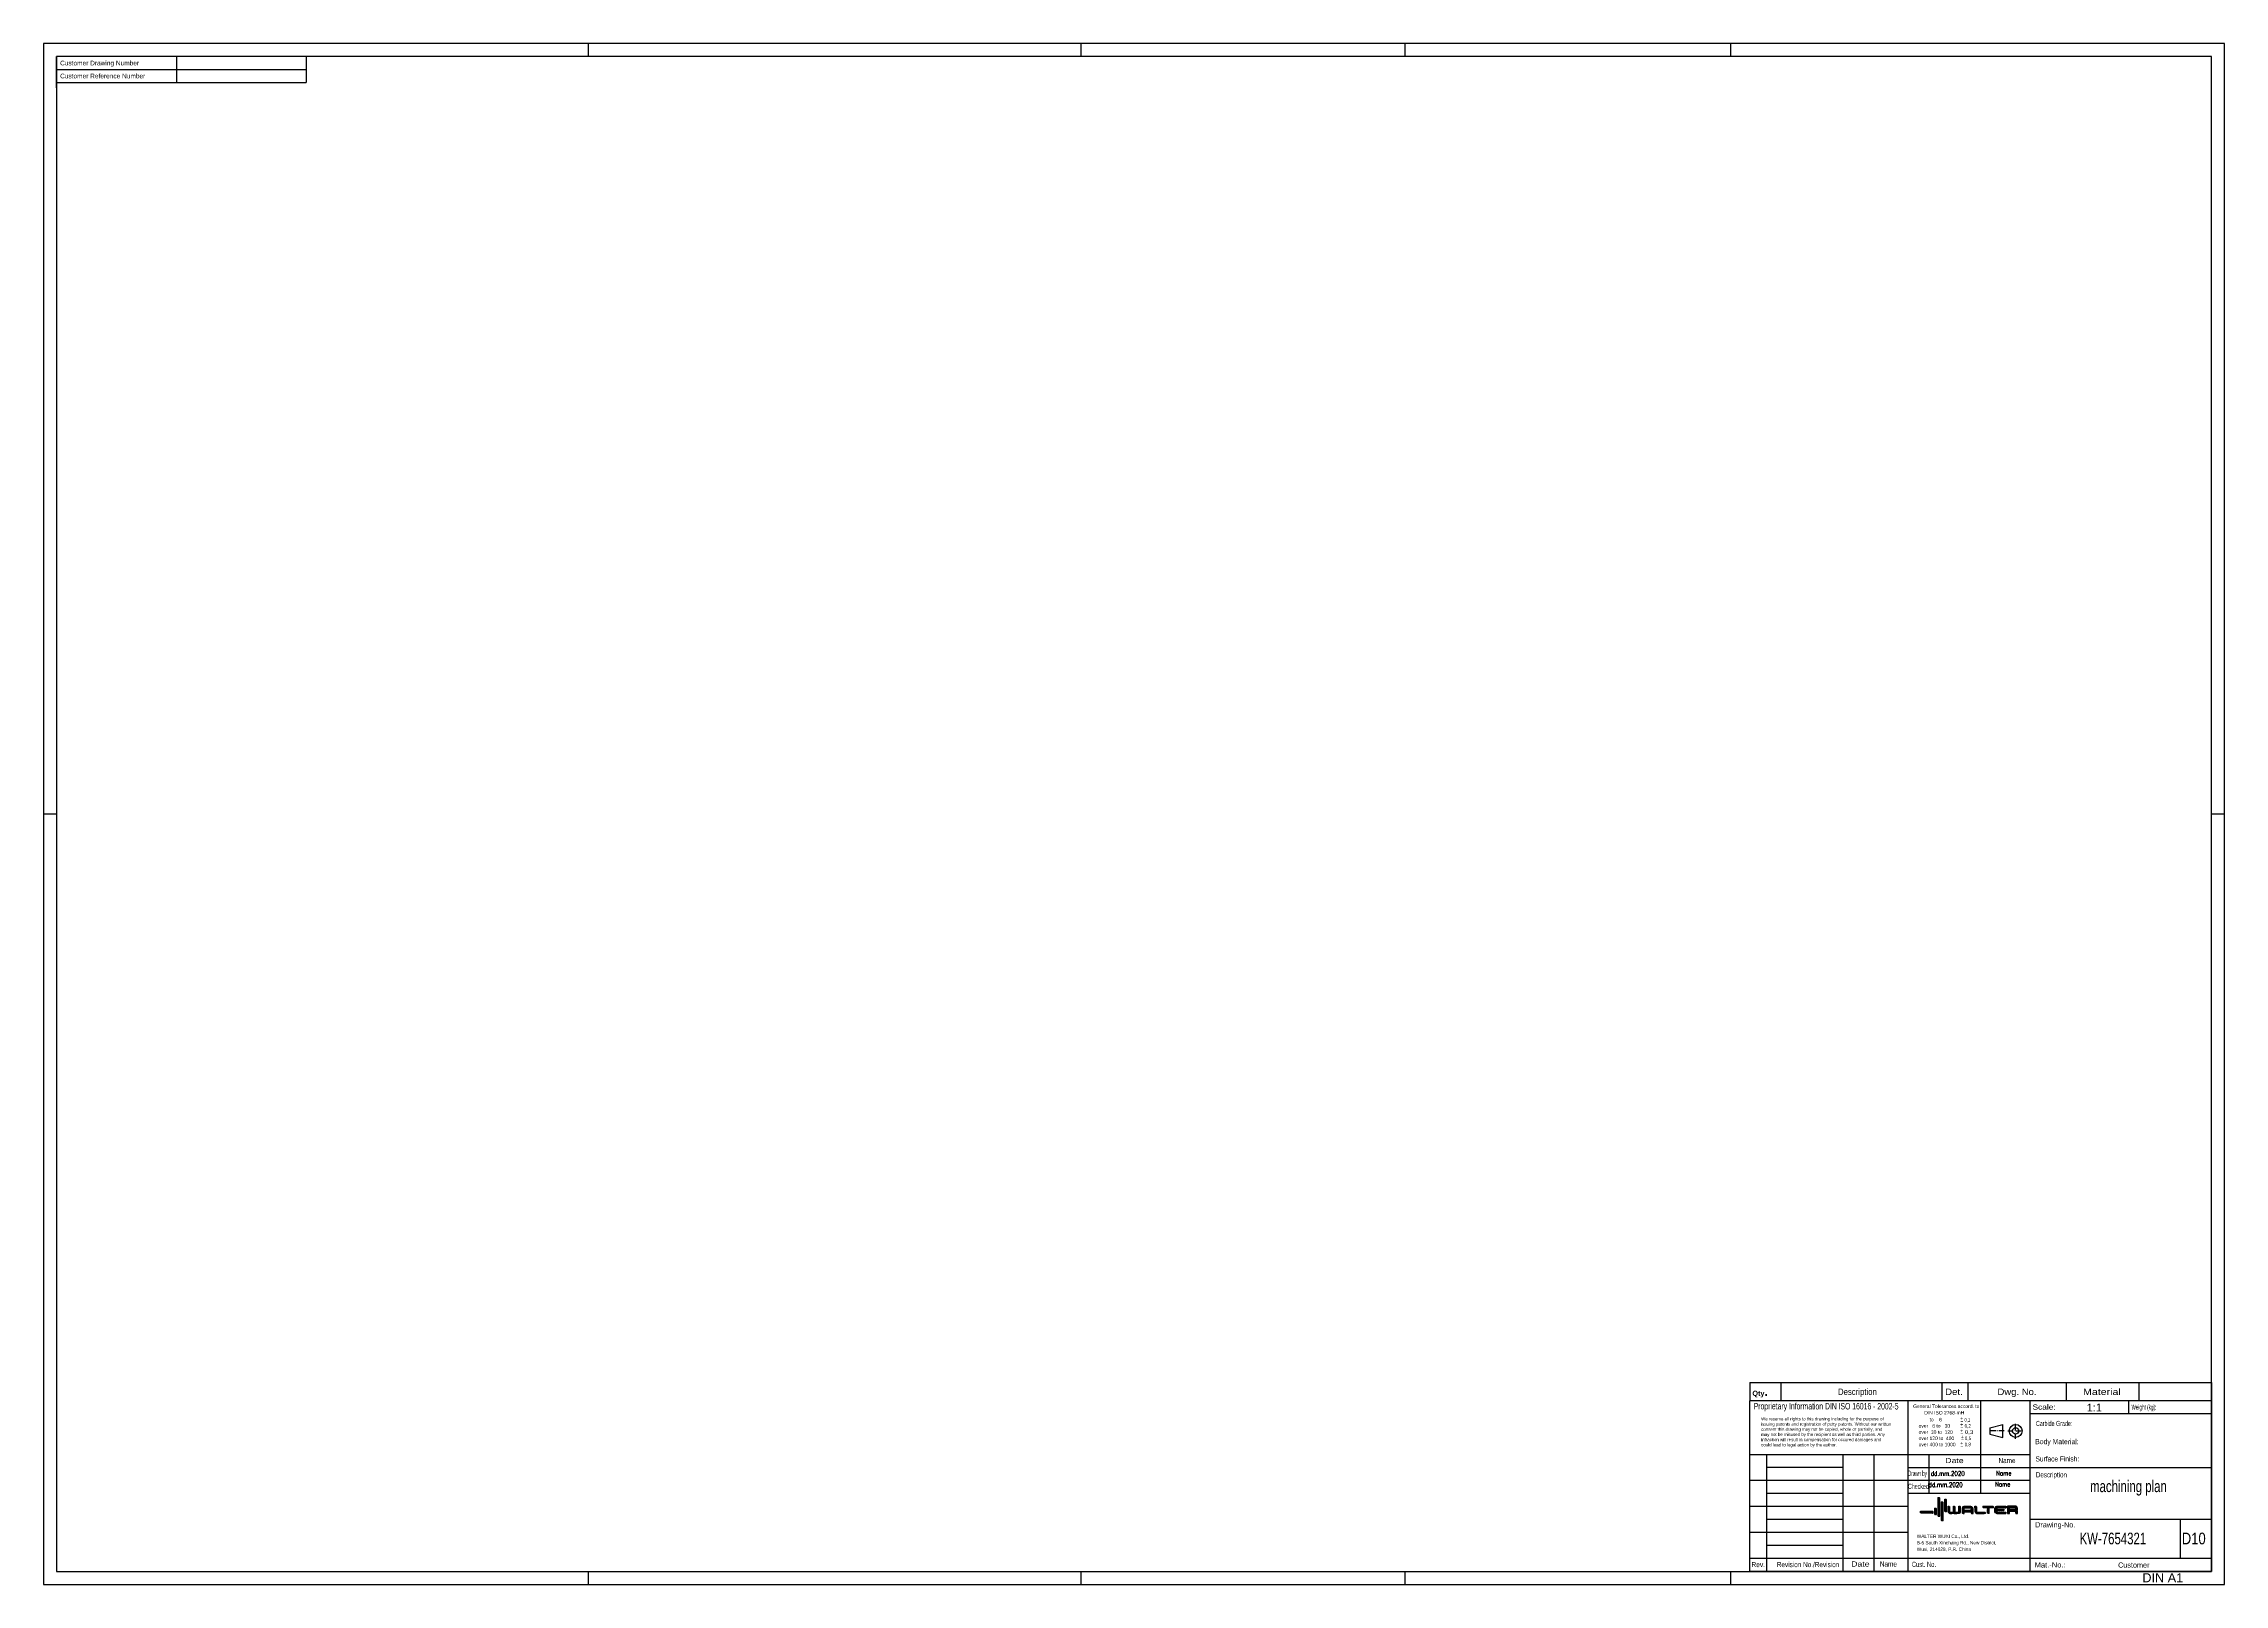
# Model space of a CAD drawing. Header units: millimetres. Extents: x -80 to 17556, y -2605 to 646.
# Drawn here: x 12315 to 13156, y -2605 to -2011 of the extents above; entities that cross this region are included whole.
import ezdxf
from ezdxf.enums import TextEntityAlignment as Align

# ---------------------------------------------------------------- set-up
doc = ezdxf.new("R2010")
doc.units = ezdxf.units.MM
doc.header["$LTSCALE"] = 2
doc.linetypes.add('CENTER', pattern=[1.5, 1, -0.25, 0, -0.25])
doc.layers.add('5', color=7, linetype='Continuous', lineweight=25)
doc.layers.add('FRAME51', color=7, linetype='Continuous')
doc.styles.add('Arial', font='arial.ttf')
doc.styles.add('S07', font='simplex.shx', dxfattribs={"width": 0.7})
doc.styles.add('SIMPLEX', font='simplex.shx', dxfattribs={"width": 0.8})

# ---------------------------------------------------------------- blocks, each defined once
blk = doc.blocks.new('RAHMEN_RAHM-A1Q')
at = {"layer": '5', "color": 7, "linetype": 'Continuous'}
for p, q in [((-5, 589), (-5, -5)), ((836, 589), (-5, 589)), ((836, -5), (836, 589)), ((-5, -5), (836, -5))]:
    blk.add_line(p, q, dxfattribs=at)
at = {"layer": '5', "color": 3, "linetype": 'Continuous'}
for p, q in [((205, 589), (205, 584)), ((395, 589), (395, 584)), ((520, 589), (520, 584)), ((-5, 292), (0, 292)), ((831, 292), (836, 292)), ((205, 0), (205, -5)), ((395, 0), (395, -5)), ((520, 0), (520, -5))]:
    blk.add_line(p, q, dxfattribs=at)
at = {"layer": '5', "color": 3}
for p, q in [((645.5, 589), (645.5, 584)), ((645.5, 0), (645.5, -5))]:
    blk.add_line(p, q, dxfattribs=at)
at = {"layer": '5', "color": 4, "linetype": 'Continuous'}
for p, q in [((0, 584), (0, 0)), ((831, 584), (0, 584)), ((831, 0), (831, 584)), ((0, 0), (831, 0))]:
    blk.add_line(p, q, dxfattribs=at)
at = {"layer": 'FRAME51', "color": 4}
blk.add_line((0, 572), (0, 584), dxfattribs=at)
at = {"layer": 'FRAME51', "color": 7, "linetype": 'Continuous'}
for p, q in [((46.25, 584), (46.25, 579)), ((0, 579), (96.25, 579)), ((46.25, 579), (46.25, 574))]:
    blk.add_line(p, q, dxfattribs=at)
at = {"layer": 'FRAME51', "color": 4, "linetype": 'Continuous'}
for p, q in [((96.25, 584), (96.25, 579)), ((0, 574), (96.25, 574)), ((96.25, 579), (96.25, 574))]:
    blk.add_line(p, q, dxfattribs=at)
at = {"layer": 'FRAME51', "style": 'Arial'}
blk.add_text('DIN A1', height=3.5, dxfattribs=at).set_placement((804.37, -4.19))
for tag, p in [('CAD_KDZNR', (1.36, 580.62)), ('KDZNR', (47.61, 580.02)), ('CAD_KDMAT_PROMPT', (1.36, 575.62)), ('KDMAT', (47.61, 575.02))]:
    blk.add_attdef(tag, p, '', height=1.8, dxfattribs=at)
at = {"layer": 'FRAME51', "flags": 1}
for tag, p in [('FILENAME', (739.82, -2.19)), ('KBZ', (751.5, -2.19))]:
    blk.add_attdef(tag, p, '', height=1, dxfattribs=at)
at = {"layer": 'FRAME51', "style": 'SIMPLEX', "width": 0.7}
for tag, p in [('MADR_INIT', (756.63, -3.52)), ('DATUM', (782.13, -3.52))]:
    blk.add_attdef(tag, p, '', height=2.5, dxfattribs=at)
blk = doc.blocks.new('A$C179A4FDD')
at = {"color": 40, "linetype": 'Continuous'}
for p, q in [((-1.3, 8.3), (-0.61, 8.99)), ((-1.3, 8.33), (-0.63, 8.99)), ((-1.3, 8.35), (-0.66, 8.99)), ((-1.3, 8.38), (-0.68, 8.99)), ((-1.3, 8.41), (-0.71, 8.99)), ((-1.3, 8.44), (-0.74, 8.99)), ((-1.3, 8.47), (-0.77, 8.99)), ((-1.3, 8.49), (-0.8, 8.99)), ((-1.3, 8.52), (-0.82, 8.99)), ((-1.3, 8.55), (-0.85, 8.99)), ((-1.3, 8.58), (-0.88, 8.99)), ((-1.3, 8.61), (-0.91, 8.99)), ((-1.3, 8.63), (-0.94, 8.99)), ((-1.3, 8.66), (-0.96, 8.99)), ((-1.3, 8.69), (-0.99, 8.99)), ((-1.3, 8.72), (-1.02, 8.99)), ((-1.3, 8.75), (-1.05, 8.99)), ((-1.3, 8.77), (-1.08, 8.99)), ((-1.3, 8.8), (-1.1, 8.99)), ((-1.3, 8.83), (-1.13, 8.99)), ((-1.3, 8.86), (-1.16, 8.99)), ((-1.3, 8.88), (-1.19, 8.99)), ((-1.3, 8.91), (-1.22, 8.99)), ((-1.3, 8.94), (-1.24, 8.99)), ((-1.3, 8.97), (-1.27, 8.99)), ((-1.3, 8.27), (-0.61, 8.96)), ((-1.3, 8.24), (-0.61, 8.93)), ((-1.3, 8.21), (-0.61, 8.91)), ((-1.3, 8.19), (-0.61, 8.88)), ((-1.3, 8.16), (-0.61, 8.85)), ((-1.3, 8.13), (-0.61, 8.82)), ((-1.3, 8.1), (-0.61, 8.79)), ((-1.3, 8.07), (-0.61, 8.77)), ((-1.3, 8.05), (-0.61, 8.74)), ((-1.3, 8.02), (-0.61, 8.71)), ((-1.3, 7.99), (-0.61, 8.68)), ((-1.3, 7.96), (-0.61, 8.65)), ((-1.3, 7.93), (-0.61, 8.63)), ((-1.3, 7.91), (-0.61, 8.6)), ((-1.3, 7.88), (-0.61, 8.57)), ((-1.3, 7.85), (-0.61, 8.54)), ((-1.3, 7.82), (-0.61, 8.51)), ((-1.3, 7.8), (-0.61, 8.49)), ((-1.3, 7.77), (-0.61, 8.46)), ((-1.3, 7.74), (-0.61, 8.43)), ((-1.3, 7.71), (-0.61, 8.4)), ((-1.3, 7.68), (-0.61, 8.37)), ((-1.3, 7.66), (-0.61, 8.35)), ((-1.3, 7.63), (-0.61, 8.32)), ((-1.3, 7.6), (-0.61, 8.29)), ((-1.3, 7.57), (-0.61, 8.26)), ((-1.3, 7.54), (-0.61, 8.23)), ((-1.3, 7.52), (-0.61, 8.21)), ((-1.3, 7.49), (-0.61, 8.18)), ((-1.3, 7.46), (-0.61, 8.15)), ((-1.3, 7.43), (-0.61, 8.12)), ((-1.3, 7.4), (-0.61, 8.1)), ((-1.3, 7.38), (-0.61, 8.07)), ((-1.3, 7.35), (-0.61, 8.04)), ((-1.3, 7.32), (-0.61, 8.01)), ((-1.3, 7.29), (-0.61, 7.98)), ((-1.3, 7.26), (-0.61, 7.96)), ((-1.3, 7.24), (-0.61, 7.93)), ((-1.3, 7.21), (-0.61, 7.9)), ((-1.3, 7.18), (-0.61, 7.87)), ((-1.3, 7.15), (-0.61, 7.84)), ((-1.3, 7.12), (-0.61, 7.82)), ((-1.3, 7.1), (-0.61, 7.79)), ((-1.3, 7.07), (-0.61, 7.76)), ((-1.3, 7.04), (-0.61, 7.73)), ((-1.3, 7.01), (-0.61, 7.7)), ((-1.3, 6.98), (-0.61, 7.68)), ((-1.3, 6.96), (-0.61, 7.65)), ((-1.3, 6.93), (-0.61, 7.62)), ((-1.3, 6.9), (-0.61, 7.59)), ((-1.3, 6.87), (-0.61, 7.56)), ((-1.3, 6.85), (-0.61, 7.54)), ((-1.3, 6.82), (-0.61, 7.51)), ((-1.3, 6.79), (-0.61, 7.48)), ((-1.3, 6.76), (-0.61, 7.45)), ((-1.3, 6.73), (-0.61, 7.42)), ((-1.3, 6.71), (-0.61, 7.4)), ((-1.3, 6.68), (-0.61, 7.37)), ((-1.3, 6.65), (-0.61, 7.34)), ((-1.3, 6.62), (-0.61, 7.31)), ((-1.3, 6.59), (-0.61, 7.28)), ((-1.3, 6.57), (-0.61, 7.26)), ((-1.3, 6.54), (-0.61, 7.23)), ((-1.3, 6.51), (-0.61, 7.2)), ((-1.3, 6.48), (-0.61, 7.17)), ((-1.3, 6.45), (-0.61, 7.15)), ((-1.3, 6.43), (-0.61, 7.12)), ((-1.3, 6.4), (-0.61, 7.09)), ((-1.3, 6.37), (-0.61, 7.06)), ((-1.3, 6.34), (-0.61, 7.03)), ((-1.3, 6.31), (-0.61, 7.01)), ((-1.3, 6.29), (-0.61, 6.98)), ((-1.3, 6.26), (-0.61, 6.95)), ((-1.3, 6.23), (-0.61, 6.92)), ((-1.3, 6.2), (-0.61, 6.89)), ((-1.3, 6.17), (-0.61, 6.87)), ((-1.3, 6.15), (-0.61, 6.84)), ((-1.3, 6.12), (-0.61, 6.81)), ((-1.3, 6.09), (-0.61, 6.78)), ((-1.3, 6.06), (-0.61, 6.75)), ((-1.3, 6.03), (-0.61, 6.73)), ((-1.3, 6.01), (-0.61, 6.7)), ((-1.3, 5.98), (-0.61, 6.67)), ((-1.3, 5.95), (-0.61, 6.64)), ((-1.3, 5.92), (-0.61, 6.61)), ((-1.3, 5.89), (-0.61, 6.59)), ((-1.3, 5.87), (-0.61, 6.56)), ((-1.3, 5.84), (-0.61, 6.53)), ((-1.3, 5.81), (-0.61, 6.5)), ((-1.3, 5.78), (-0.61, 6.47)), ((-1.3, 5.76), (-0.61, 6.45)), ((-1.3, 5.73), (-0.61, 6.42)), ((-1.3, 5.7), (-0.61, 6.39)), ((-1.3, 5.67), (-0.61, 6.36)), ((-1.3, 5.64), (-0.61, 6.33)), ((-1.3, 5.62), (-0.61, 6.31)), ((-1.3, 5.59), (-0.61, 6.28)), ((-1.3, 5.56), (-0.61, 6.25)), ((-1.3, 5.53), (-0.61, 6.22)), ((-1.3, 5.5), (-0.61, 6.19)), ((-1.3, 5.48), (-0.61, 6.17)), ((-1.3, 5.45), (-0.61, 6.14)), ((-1.3, 5.42), (-0.61, 6.11)), ((-1.3, 5.39), (-0.61, 6.08)), ((-1.3, 5.36), (-0.61, 6.06)), ((-1.3, 5.34), (-0.61, 6.03)), ((-1.3, 5.31), (-0.61, 6)), ((-1.3, 5.28), (-0.61, 5.97)), ((-1.3, 5.25), (-0.61, 5.94)), ((-1.3, 5.22), (-0.61, 5.92)), ((-1.3, 5.2), (-0.61, 5.89)), ((-1.3, 5.17), (-0.61, 5.86)), ((-1.3, 5.14), (-0.61, 5.83)), ((-1.3, 5.11), (-0.61, 5.8)), ((-1.3, 5.08), (-0.61, 5.78)), ((-1.3, 5.06), (-0.61, 5.75)), ((-1.3, 5.03), (-0.61, 5.72)), ((-1.3, 5), (-0.61, 5.69)), ((-1.3, 4.97), (-0.61, 5.66)), ((-1.3, 4.94), (-0.61, 5.64)), ((-1.3, 4.92), (-0.61, 5.61)), ((-1.3, 4.89), (-0.61, 5.58)), ((-1.3, 4.86), (-0.61, 5.55)), ((-1.3, 4.83), (-0.61, 5.52)), ((-1.3, 4.81), (-0.61, 5.5)), ((-1.3, 4.78), (-0.61, 5.47)), ((-1.3, 4.75), (-0.61, 5.44)), ((-1.3, 4.72), (-0.61, 5.41)), ((-1.3, 4.69), (-0.61, 5.38)), ((-1.3, 4.67), (-0.61, 5.36)), ((-1.3, 4.64), (-0.61, 5.33)), ((-1.3, 4.61), (-0.61, 5.3)), ((-1.3, 4.58), (-0.61, 5.27)), ((-1.3, 4.55), (-0.61, 5.24)), ((-1.3, 4.53), (-0.61, 5.22)), ((-1.3, 4.5), (-0.61, 5.19)), ((-1.3, 4.47), (-0.61, 5.16)), ((-1.3, 4.44), (-0.61, 5.13)), ((-1.3, 4.41), (-0.61, 5.11)), ((-1.3, 4.39), (-0.61, 5.08)), ((-1.3, 4.36), (-0.61, 5.05)), ((-1.3, 4.33), (-0.61, 5.02)), ((-1.3, 4.3), (-0.61, 4.99)), ((-1.3, 4.27), (-0.61, 4.97)), ((-1.3, 4.25), (-0.61, 4.94)), ((-1.3, 4.22), (-0.61, 4.91)), ((-1.3, 4.19), (-0.61, 4.88)), ((-1.3, 4.16), (-0.61, 4.85)), ((-1.3, 4.13), (-0.61, 4.83)), ((-1.3, 4.11), (-0.61, 4.8)), ((-1.3, 4.08), (-0.61, 4.77)), ((-1.3, 4.05), (-0.61, 4.74)), ((-1.3, 4.02), (-0.61, 4.71)), ((-1.3, 3.99), (-0.61, 4.69)), ((-1.3, 3.97), (-0.61, 4.66)), ((-1.3, 3.94), (-0.61, 4.63)), ((-1.3, 3.91), (-0.61, 4.6)), ((-1.3, 3.88), (-0.61, 4.57)), ((-1.3, 3.86), (-0.61, 4.55)), ((-1.3, 3.83), (-0.61, 4.52)), ((-1.3, 3.8), (-0.61, 4.49)), ((-1.3, 3.77), (-0.61, 4.46)), ((-1.3, 3.74), (-0.61, 4.43)), ((-1.3, 3.72), (-0.61, 4.41)), ((-1.3, 3.69), (-0.61, 4.38)), ((-1.3, 3.66), (-0.61, 4.35)), ((-1.3, 3.63), (-0.61, 4.32)), ((-1.3, 3.6), (-0.61, 4.29)), ((-1.3, 3.58), (-0.61, 4.27)), ((-1.3, 3.55), (-0.61, 4.24)), ((-1.3, 3.52), (-0.61, 4.21)), ((-1.3, 3.49), (-0.61, 4.18)), ((-1.3, 3.46), (-0.61, 4.16)), ((-1.3, 3.44), (-0.61, 4.13)), ((-1.3, 3.41), (-0.61, 4.1)), ((-1.3, 3.38), (-0.61, 4.07)), ((-1.3, 3.35), (-0.61, 4.04)), ((-1.3, 3.32), (-0.61, 4.02)), ((-1.3, 3.3), (-0.61, 3.99)), ((-1.3, 3.27), (-0.61, 3.96)), ((-1.3, 3.24), (-0.61, 3.93)), ((-1.3, 3.21), (-0.61, 3.9)), ((-1.3, 3.18), (-0.61, 3.88)), ((-1.3, 3.16), (-0.61, 3.85)), ((-1.3, 3.13), (-0.61, 3.82)), ((-1.3, 3.1), (-0.61, 3.79)), ((-1.3, 3.07), (-0.61, 3.76)), ((-1.3, 3.04), (-0.61, 3.74)), ((-1.3, 3.02), (-0.61, 3.71)), ((-1.3, 2.99), (-0.61, 3.68)), ((-1.3, 2.96), (-0.61, 3.65)), ((-1.3, 2.93), (-0.61, 3.62)), ((-1.3, 2.9), (-0.61, 3.6)), ((-1.3, 2.88), (-0.61, 3.57)), ((-1.3, 2.85), (-0.61, 3.54)), ((-1.3, 2.82), (-0.61, 3.51)), ((-1.3, 2.79), (-0.61, 3.48)), ((-1.3, 2.77), (-0.61, 3.46)), ((-1.3, 2.74), (-0.61, 3.43)), ((-1.3, 2.71), (-0.61, 3.4)), ((-1.3, 2.68), (-0.61, 3.37)), ((-1.3, 2.65), (-0.61, 3.34)), ((-1.3, 2.63), (-0.61, 3.32)), ((-1.3, 2.6), (-0.61, 3.29)), ((-1.3, 2.57), (-0.61, 3.26)), ((-1.3, 2.54), (-0.61, 3.23)), ((-1.3, 2.51), (-0.61, 3.2)), ((-1.3, 2.49), (-0.61, 3.18)), ((-1.3, 2.46), (-0.61, 3.15)), ((-1.3, 2.43), (-0.61, 3.12)), ((-1.3, 2.4), (-0.61, 3.09)), ((-1.3, 2.37), (-0.61, 3.07)), ((-1.3, 2.35), (-0.61, 3.04)), ((-1.3, 2.32), (-0.61, 3.01)), ((-1.3, 2.29), (-0.61, 2.98)), ((-1.3, 2.26), (-0.61, 2.95)), ((-1.3, 2.23), (-0.61, 2.93)), ((-1.3, 2.21), (-0.61, 2.9)), ((-1.3, 2.18), (-0.61, 2.87)), ((-1.3, 2.15), (-0.61, 2.84)), ((-1.3, 2.12), (-0.61, 2.81)), ((-1.3, 2.09), (-0.61, 2.79)), ((-1.3, 2.07), (-0.61, 2.76)), ((-1.3, 2.04), (-0.61, 2.73)), ((-1.3, 2.01), (-0.61, 2.7)), ((-1.3, 1.98), (-0.61, 2.67)), ((-1.3, 1.95), (-0.61, 2.65)), ((-1.3, 1.93), (-0.61, 2.62)), ((-1.3, 1.9), (-0.61, 2.59)), ((-1.3, 1.87), (-0.61, 2.56)), ((-1.3, 1.84), (-0.61, 2.53)), ((-1.3, 1.82), (-0.61, 2.51)), ((-1.3, 1.79), (-0.61, 2.48)), ((-1.3, 1.76), (-0.61, 2.45)), ((-1.3, 1.73), (-0.61, 2.42)), ((-1.27, 1.73), (-0.61, 2.39)), ((-1.24, 1.73), (-0.61, 2.37)), ((-1.21, 1.73), (-0.61, 2.34)), ((-1.19, 1.73), (-0.61, 2.31)), ((-1.16, 1.73), (-0.61, 2.28)), ((-1.13, 1.73), (-0.61, 2.25)), ((-1.1, 1.73), (-0.61, 2.23)), ((-1.07, 1.73), (-0.61, 2.2)), ((-1.05, 1.73), (-0.61, 2.17)), ((-1.02, 1.73), (-0.61, 2.14)), ((-0.99, 1.73), (-0.61, 2.12)), ((-0.96, 1.73), (-0.61, 2.09)), ((-0.93, 1.73), (-0.61, 2.06)), ((-0.91, 1.73), (-0.61, 2.03)), ((-0.88, 1.73), (-0.61, 2)), ((-0.85, 1.73), (-0.61, 1.98)), ((-0.82, 1.73), (-0.61, 1.95)), ((-0.79, 1.73), (-0.61, 1.92)), ((-0.77, 1.73), (-0.61, 1.89)), ((-0.74, 1.73), (-0.61, 1.86)), ((-0.71, 1.73), (-0.61, 1.84)), ((-0.68, 1.73), (-0.61, 1.81)), ((-0.65, 1.73), (-0.61, 1.78)), ((-0.63, 1.73), (-0.61, 1.75))]:
    blk.add_line(p, q, dxfattribs=at)
at = {"color": 7, "linetype": 'Continuous'}
for p, q in [((-8.04, 2.96), (-7.35, 3.65)), ((-8.04, 2.99), (-7.38, 3.65)), ((-8.04, 3.01), (-7.41, 3.65)), ((-8.04, 3.04), (-7.43, 3.65)), ((-8.04, 3.07), (-7.46, 3.65)), ((-8.04, 3.1), (-7.49, 3.65)), ((-8.04, 3.12), (-7.52, 3.65)), ((-8.04, 3.15), (-7.55, 3.65)), ((-8.04, 3.18), (-7.57, 3.65)), ((-8.04, 3.21), (-7.6, 3.65)), ((-8.04, 3.24), (-7.63, 3.65)), ((-8.04, 3.26), (-7.66, 3.65)), ((-8.04, 3.29), (-7.69, 3.65)), ((-8.04, 3.32), (-7.71, 3.65)), ((-8.04, 3.35), (-7.74, 3.65)), ((-8.04, 3.38), (-7.77, 3.65)), ((-8.04, 3.4), (-7.8, 3.65)), ((-8.04, 3.43), (-7.83, 3.65)), ((-8.04, 3.46), (-7.85, 3.65)), ((-8.04, 3.49), (-7.88, 3.65)), ((-8.04, 3.52), (-7.91, 3.65)), ((-8.04, 3.54), (-7.94, 3.65)), ((-8.04, 3.57), (-7.97, 3.65)), ((-8.04, 3.6), (-7.99, 3.65)), ((-8.04, 3.63), (-8.02, 3.65)), ((-8.02, 2.96), (-7.32, 3.65)), ((-7.99, 2.96), (-7.29, 3.65)), ((-7.96, 2.96), (-7.27, 3.65)), ((-7.93, 2.96), (-7.24, 3.65)), ((-7.9, 2.96), (-7.21, 3.65)), ((-7.88, 2.96), (-7.18, 3.65)), ((-7.85, 2.96), (-7.15, 3.65)), ((-7.82, 2.96), (-7.13, 3.65)), ((-7.79, 2.96), (-7.1, 3.65)), ((-7.76, 2.96), (-7.07, 3.65)), ((-7.74, 2.96), (-7.04, 3.65)), ((-7.71, 2.96), (-7.01, 3.65)), ((-7.68, 2.96), (-6.99, 3.65)), ((-7.65, 2.96), (-6.96, 3.65)), ((-7.62, 2.96), (-6.93, 3.65)), ((-7.6, 2.96), (-6.9, 3.65)), ((-7.57, 2.96), (-6.87, 3.65)), ((-7.54, 2.96), (-6.85, 3.65)), ((-7.51, 2.96), (-6.82, 3.65)), ((-7.48, 2.96), (-6.79, 3.65)), ((-7.46, 2.96), (-6.76, 3.65)), ((-7.43, 2.96), (-6.73, 3.65)), ((-7.4, 2.96), (-6.71, 3.65)), ((-7.37, 2.96), (-6.68, 3.65)), ((-7.34, 2.96), (-6.65, 3.65)), ((-7.32, 2.96), (-6.62, 3.65)), ((-7.29, 2.96), (-6.59, 3.65)), ((-7.26, 2.96), (-6.57, 3.65)), ((-7.23, 2.96), (-6.54, 3.65)), ((-7.2, 2.96), (-6.51, 3.65)), ((-7.18, 2.96), (-6.48, 3.65)), ((-7.15, 2.96), (-6.45, 3.65)), ((-7.12, 2.96), (-6.43, 3.65)), ((-7.09, 2.96), (-6.4, 3.65)), ((-7.06, 2.96), (-6.37, 3.65)), ((-7.04, 2.96), (-6.34, 3.65)), ((-7.01, 2.96), (-6.31, 3.65)), ((-6.98, 2.96), (-6.29, 3.65)), ((-6.95, 2.96), (-6.26, 3.65)), ((-6.92, 2.96), (-6.23, 3.65)), ((-6.9, 2.96), (-6.2, 3.65)), ((-6.87, 2.96), (-6.17, 3.65)), ((-6.84, 2.96), (-6.15, 3.65)), ((-6.81, 2.96), (-6.12, 3.65)), ((-6.79, 2.96), (-6.09, 3.65)), ((-6.76, 2.96), (-6.06, 3.65)), ((-6.73, 2.96), (-6.04, 3.65)), ((-6.7, 2.96), (-6.01, 3.65)), ((-6.67, 2.96), (-5.98, 3.65)), ((-6.65, 2.96), (-5.95, 3.65)), ((-6.62, 2.96), (-5.92, 3.65)), ((-6.59, 2.96), (-5.9, 3.65)), ((-6.56, 2.96), (-5.87, 3.65)), ((-6.53, 2.96), (-5.84, 3.65)), ((-6.51, 2.96), (-5.81, 3.65)), ((-6.48, 2.96), (-5.78, 3.65)), ((-6.45, 2.96), (-5.76, 3.65)), ((-6.42, 2.96), (-5.73, 3.65)), ((-6.39, 2.96), (-5.7, 3.65)), ((-6.37, 2.96), (-5.67, 3.65)), ((-6.34, 2.96), (-5.64, 3.65)), ((-6.31, 2.96), (-5.62, 3.65)), ((-6.28, 2.96), (-5.59, 3.65)), ((-6.25, 2.96), (-5.56, 3.65)), ((-6.23, 2.96), (-5.53, 3.65)), ((-6.2, 2.96), (-5.5, 3.65)), ((-6.17, 2.96), (-5.48, 3.65)), ((-6.14, 2.96), (-5.45, 3.65)), ((-6.11, 2.96), (-5.42, 3.65)), ((-6.09, 2.96), (-5.39, 3.65)), ((-6.06, 2.96), (-5.36, 3.65)), ((-6.03, 2.96), (-5.34, 3.65)), ((-6, 2.96), (-5.31, 3.65)), ((-5.97, 2.96), (-5.28, 3.65)), ((-5.95, 2.96), (-5.25, 3.65)), ((-5.92, 2.96), (-5.22, 3.65)), ((-5.89, 2.96), (-5.2, 3.65)), ((-5.86, 2.96), (-5.17, 3.65)), ((-5.83, 2.96), (-5.14, 3.65)), ((-5.81, 2.96), (-5.11, 3.65)), ((-5.78, 2.96), (-5.08, 3.65)), ((-5.75, 2.96), (-5.06, 3.65)), ((-5.72, 2.96), (-5.03, 3.65)), ((-5.69, 2.96), (-5, 3.65)), ((-5.67, 2.96), (-4.97, 3.65)), ((-5.64, 2.96), (-4.94, 3.65)), ((-5.61, 2.96), (-4.92, 3.65)), ((-5.58, 2.96), (-4.89, 3.65)), ((-5.55, 2.96), (-4.86, 3.65)), ((-5.53, 2.96), (-4.83, 3.65)), ((-5.5, 2.96), (-4.8, 3.65)), ((-5.47, 2.96), (-4.78, 3.65)), ((-5.44, 2.96), (-4.75, 3.65)), ((-5.41, 2.96), (-4.72, 3.65)), ((-5.39, 2.96), (-4.69, 3.65)), ((-5.36, 2.96), (-4.66, 3.65)), ((-5.33, 2.96), (-4.64, 3.65)), ((-5.3, 2.96), (-4.61, 3.65)), ((-5.27, 2.96), (-4.58, 3.65)), ((-5.25, 2.96), (-4.55, 3.65)), ((-5.22, 2.96), (-4.52, 3.65)), ((-5.19, 2.96), (-4.5, 3.65)), ((-5.16, 2.96), (-4.47, 3.65)), ((-5.13, 2.96), (-4.44, 3.65)), ((-5.11, 2.96), (-4.41, 3.65)), ((-5.08, 2.96), (-4.38, 3.65)), ((-5.05, 2.96), (-4.36, 3.65)), ((-5.02, 2.96), (-4.33, 3.65)), ((-4.99, 2.96), (-4.3, 3.65)), ((-4.97, 2.96), (-4.27, 3.65)), ((-4.94, 2.96), (-4.24, 3.65)), ((-4.91, 2.96), (-4.22, 3.65)), ((-4.88, 2.96), (-4.19, 3.65)), ((-4.85, 2.96), (-4.16, 3.65)), ((-4.83, 2.96), (-4.13, 3.65)), ((-4.8, 2.96), (-4.11, 3.65)), ((-4.77, 2.96), (-4.08, 3.65)), ((-4.74, 2.96), (-4.05, 3.65)), ((-4.72, 2.96), (-4.02, 3.65)), ((-4.69, 2.96), (-3.99, 3.65)), ((-4.66, 2.96), (-3.97, 3.65)), ((-4.63, 2.96), (-3.94, 3.65)), ((-4.6, 2.96), (-3.91, 3.65)), ((-4.58, 2.96), (-3.88, 3.65)), ((-4.55, 2.96), (-3.85, 3.65)), ((-4.52, 2.96), (-3.83, 3.65)), ((-4.49, 2.96), (-3.8, 3.65)), ((-4.46, 2.96), (-3.77, 3.65)), ((-4.44, 2.96), (-3.74, 3.65)), ((-4.41, 2.96), (-3.71, 3.65)), ((-4.38, 2.96), (-3.69, 3.65)), ((-4.35, 2.96), (-3.66, 3.65)), ((-4.32, 2.96), (-3.63, 3.65)), ((-4.3, 2.96), (-3.6, 3.65)), ((-4.27, 2.96), (-3.57, 3.65)), ((-4.24, 2.96), (-3.55, 3.65)), ((-4.21, 2.96), (-3.52, 3.65)), ((-4.18, 2.96), (-3.49, 3.65)), ((-4.16, 2.96), (-3.46, 3.65)), ((-4.13, 2.96), (-3.43, 3.65)), ((-4.1, 2.96), (-3.41, 3.65)), ((-4.07, 2.96), (-3.38, 3.65)), ((-4.04, 2.96), (-3.35, 3.65)), ((-4.02, 2.96), (-3.32, 3.65)), ((-3.99, 2.96), (-3.29, 3.65)), ((-3.96, 2.96), (-3.27, 3.65)), ((-3.93, 2.96), (-3.24, 3.65)), ((-3.9, 2.96), (-3.21, 3.65)), ((-3.88, 2.96), (-3.19, 3.64)), ((-3.85, 2.96), (-3.19, 3.62)), ((-3.82, 2.96), (-3.19, 3.59)), ((-3.79, 2.96), (-3.19, 3.56)), ((-3.76, 2.96), (-3.19, 3.53)), ((-3.74, 2.96), (-3.19, 3.5)), ((-3.71, 2.96), (-3.19, 3.48)), ((-3.68, 2.96), (-3.19, 3.45)), ((-3.65, 2.96), (-3.19, 3.42)), ((-3.62, 2.96), (-3.19, 3.39)), ((-3.6, 2.96), (-3.19, 3.36)), ((-3.57, 2.96), (-3.19, 3.34)), ((-3.54, 2.96), (-3.19, 3.31)), ((-3.51, 2.96), (-3.19, 3.28)), ((-3.48, 2.96), (-3.19, 3.25)), ((-3.46, 2.96), (-3.19, 3.22)), ((-3.43, 2.96), (-3.19, 3.2)), ((-3.4, 2.96), (-3.19, 3.17)), ((-3.37, 2.96), (-3.19, 3.14)), ((-3.34, 2.96), (-3.19, 3.11)), ((-3.32, 2.96), (-3.19, 3.08)), ((-3.29, 2.96), (-3.19, 3.06)), ((-3.26, 2.96), (-3.19, 3.03)), ((-3.23, 2.96), (-3.19, 3))]:
    blk.add_line(p, q, dxfattribs=at)
at = {"color": 5, "linetype": 'Continuous'}
for p, q in [((-2.59, 4.17), (-1.9, 4.86)), ((-2.59, 4.2), (-1.93, 4.86)), ((-2.59, 4.22), (-1.96, 4.86)), ((-2.59, 4.25), (-1.98, 4.86)), ((-2.59, 4.28), (-2.01, 4.86)), ((-2.59, 4.31), (-2.04, 4.86)), ((-2.59, 4.34), (-2.07, 4.86)), ((-2.59, 4.36), (-2.1, 4.86)), ((-2.59, 4.39), (-2.12, 4.86)), ((-2.59, 4.42), (-2.15, 4.86)), ((-2.59, 4.45), (-2.18, 4.86)), ((-2.59, 4.48), (-2.21, 4.86)), ((-2.59, 4.5), (-2.24, 4.86)), ((-2.59, 4.53), (-2.26, 4.86)), ((-2.59, 4.56), (-2.29, 4.86)), ((-2.59, 4.59), (-2.32, 4.86)), ((-2.59, 4.62), (-2.35, 4.86)), ((-2.59, 4.64), (-2.37, 4.86)), ((-2.59, 4.67), (-2.4, 4.86)), ((-2.59, 4.7), (-2.43, 4.86)), ((-2.59, 4.73), (-2.46, 4.86)), ((-2.59, 4.75), (-2.49, 4.86)), ((-2.59, 4.78), (-2.51, 4.86)), ((-2.59, 4.81), (-2.54, 4.86)), ((-2.59, 4.84), (-2.57, 4.86)), ((-2.59, 4.14), (-1.9, 4.83)), ((-2.59, 4.11), (-1.9, 4.8)), ((-2.59, 4.08), (-1.9, 4.78)), ((-2.59, 4.06), (-1.9, 4.75)), ((-2.59, 4.03), (-1.9, 4.72)), ((-2.59, 4), (-1.9, 4.69)), ((-2.59, 3.97), (-1.9, 4.66)), ((-2.59, 3.94), (-1.9, 4.64)), ((-2.59, 3.92), (-1.9, 4.61)), ((-2.59, 3.89), (-1.9, 4.58)), ((-2.59, 3.86), (-1.9, 4.55)), ((-2.59, 3.83), (-1.9, 4.52)), ((-2.59, 3.8), (-1.9, 4.5)), ((-2.59, 3.78), (-1.9, 4.47)), ((-2.59, 3.75), (-1.9, 4.44)), ((-2.59, 3.72), (-1.9, 4.41)), ((-2.59, 3.69), (-1.9, 4.38)), ((-2.59, 3.67), (-1.9, 4.36)), ((-2.59, 3.64), (-1.9, 4.33)), ((-2.59, 3.61), (-1.9, 4.3)), ((-2.59, 3.58), (-1.9, 4.27)), ((-2.59, 3.55), (-1.9, 4.24)), ((-2.59, 3.53), (-1.9, 4.22)), ((-2.59, 3.5), (-1.9, 4.19)), ((-2.59, 3.47), (-1.9, 4.16)), ((-2.59, 3.44), (-1.9, 4.13)), ((-2.59, 3.41), (-1.9, 4.11)), ((-2.59, 3.39), (-1.9, 4.08)), ((-2.59, 3.36), (-1.9, 4.05)), ((-2.59, 3.33), (-1.9, 4.02)), ((-2.59, 3.3), (-1.9, 3.99)), ((-2.59, 3.27), (-1.9, 3.97)), ((-2.59, 3.25), (-1.9, 3.94)), ((-2.59, 3.22), (-1.9, 3.91)), ((-2.59, 3.19), (-1.9, 3.88)), ((-2.59, 3.16), (-1.9, 3.85)), ((-2.59, 3.13), (-1.9, 3.83)), ((-2.59, 3.11), (-1.9, 3.8)), ((-2.59, 3.08), (-1.9, 3.77)), ((-2.59, 3.05), (-1.9, 3.74)), ((-2.59, 3.02), (-1.9, 3.71)), ((-2.59, 2.99), (-1.9, 3.69)), ((-2.59, 2.97), (-1.9, 3.66)), ((-2.59, 2.94), (-1.9, 3.63)), ((-2.59, 2.91), (-1.9, 3.6)), ((-2.59, 2.88), (-1.9, 3.57)), ((-2.59, 2.85), (-1.9, 3.55)), ((-2.59, 2.83), (-1.9, 3.52)), ((-2.59, 2.8), (-1.9, 3.49)), ((-2.59, 2.77), (-1.9, 3.46)), ((-2.59, 2.74), (-1.9, 3.43)), ((-2.59, 2.71), (-1.9, 3.41)), ((-2.59, 2.69), (-1.9, 3.38)), ((-2.59, 2.66), (-1.9, 3.35)), ((-2.59, 2.63), (-1.9, 3.32)), ((-2.59, 2.6), (-1.9, 3.29)), ((-2.59, 2.58), (-1.9, 3.27)), ((-2.59, 2.55), (-1.9, 3.24)), ((-2.59, 2.52), (-1.9, 3.21)), ((-2.59, 2.49), (-1.9, 3.18)), ((-2.59, 2.46), (-1.9, 3.16)), ((-2.59, 2.44), (-1.9, 3.13)), ((-2.57, 2.44), (-1.9, 3.1)), ((-2.54, 2.44), (-1.9, 3.07)), ((-2.51, 2.44), (-1.9, 3.04)), ((-2.48, 2.44), (-1.9, 3.02)), ((-2.46, 2.44), (-1.9, 2.99)), ((-2.43, 2.44), (-1.9, 2.96)), ((-2.4, 2.44), (-1.9, 2.93)), ((-2.37, 2.44), (-1.9, 2.9)), ((-2.34, 2.44), (-1.9, 2.88)), ((-2.32, 2.44), (-1.9, 2.85)), ((-2.29, 2.44), (-1.9, 2.82)), ((-2.26, 2.44), (-1.9, 2.79)), ((-2.23, 2.44), (-1.9, 2.76)), ((-2.2, 2.44), (-1.9, 2.74)), ((-2.18, 2.44), (-1.9, 2.71)), ((-2.15, 2.44), (-1.9, 2.68)), ((-2.12, 2.44), (-1.9, 2.65)), ((-2.09, 2.44), (-1.9, 2.62)), ((-2.06, 2.44), (-1.9, 2.6)), ((-2.04, 2.44), (-1.9, 2.57)), ((-2.01, 2.44), (-1.9, 2.54)), ((-1.98, 2.44), (-1.9, 2.51)), ((-1.95, 2.44), (-1.9, 2.48)), ((-1.92, 2.44), (-1.9, 2.46))]:
    blk.add_line(p, q, dxfattribs=at)
at = {"color": 242, "linetype": 'Continuous'}
for p, q in [((0, 6.57), (0.69, 7.26)), ((0, 6.59), (0.67, 7.26)), ((0, 6.62), (0.64, 7.26)), ((0, 6.65), (0.61, 7.26)), ((0, 6.68), (0.59, 7.26)), ((0, 6.71), (0.56, 7.26)), ((0, 6.73), (0.53, 7.26)), ((0, 6.76), (0.5, 7.26)), ((0, 6.79), (0.47, 7.26)), ((0, 6.82), (0.45, 7.26)), ((0, 6.85), (0.42, 7.26)), ((0, 6.87), (0.39, 7.26)), ((0, 6.9), (0.36, 7.26)), ((0, 6.93), (0.33, 7.26)), ((0, 6.96), (0.31, 7.26)), ((0, 6.99), (0.28, 7.26)), ((0, 7.01), (0.25, 7.26)), ((0, 7.04), (0.22, 7.26)), ((0, 7.07), (0.19, 7.26)), ((0, 7.1), (0.17, 7.26)), ((0, 7.13), (0.14, 7.26)), ((0, 7.15), (0.11, 7.26)), ((0, 7.18), (0.08, 7.26)), ((0, 7.21), (0.05, 7.26)), ((0, 7.24), (0.03, 7.26)), ((0, 6.54), (0.69, 7.23)), ((0, 6.51), (0.69, 7.2)), ((0, 6.48), (0.69, 7.17)), ((0, 6.46), (0.69, 7.15)), ((0, 6.43), (0.69, 7.12)), ((0, 6.4), (0.69, 7.09)), ((0, 6.37), (0.69, 7.06)), ((0, 6.34), (0.69, 7.03)), ((0, 6.32), (0.69, 7.01)), ((0, 6.29), (0.69, 6.98)), ((0, 6.26), (0.69, 6.95)), ((0, 6.23), (0.69, 6.92)), ((0, 6.2), (0.69, 6.9)), ((0, 6.18), (0.69, 6.87)), ((0, 6.15), (0.69, 6.84)), ((0, 6.12), (0.69, 6.81)), ((0, 6.09), (0.69, 6.78)), ((0, 6.06), (0.69, 6.76)), ((0, 6.04), (0.69, 6.73)), ((0, 6.01), (0.69, 6.7)), ((0, 5.98), (0.69, 6.67)), ((0, 5.95), (0.69, 6.64)), ((0, 5.92), (0.69, 6.62)), ((0, 5.9), (0.69, 6.59)), ((0, 5.87), (0.69, 6.56)), ((0, 5.84), (0.69, 6.53)), ((0, 5.81), (0.69, 6.5)), ((0, 5.78), (0.69, 6.48)), ((0, 5.76), (0.69, 6.45)), ((0, 5.73), (0.69, 6.42)), ((0, 5.7), (0.69, 6.39)), ((0, 5.67), (0.69, 6.36)), ((0, 5.64), (0.69, 6.34)), ((0, 5.62), (0.69, 6.31)), ((0, 5.59), (0.69, 6.28)), ((0, 5.56), (0.69, 6.25)), ((0, 5.53), (0.69, 6.22)), ((0, 5.5), (0.69, 6.2)), ((0, 5.48), (0.69, 6.17)), ((0, 5.45), (0.69, 6.14)), ((0, 5.42), (0.69, 6.11)), ((0, 5.39), (0.69, 6.08)), ((0, 5.37), (0.69, 6.06)), ((0, 5.34), (0.69, 6.03)), ((0, 5.31), (0.69, 6)), ((0, 5.28), (0.69, 5.97)), ((0, 5.25), (0.69, 5.95)), ((0, 5.23), (0.69, 5.92)), ((0, 5.2), (0.69, 5.89)), ((0, 5.17), (0.69, 5.86)), ((0, 5.14), (0.69, 5.83)), ((0, 5.11), (0.69, 5.81)), ((0, 5.09), (0.69, 5.78)), ((0, 5.06), (0.69, 5.75)), ((0, 5.03), (0.69, 5.72)), ((0, 5), (0.69, 5.69)), ((0, 4.97), (0.69, 5.67)), ((0, 4.95), (0.69, 5.64)), ((0, 4.92), (0.69, 5.61)), ((0, 4.89), (0.69, 5.58)), ((0, 4.86), (0.69, 5.55)), ((0, 4.83), (0.69, 5.53)), ((0, 4.81), (0.69, 5.5)), ((0, 4.78), (0.69, 5.47)), ((0, 4.75), (0.69, 5.44)), ((0, 4.72), (0.69, 5.41)), ((0, 4.69), (0.69, 5.39)), ((0, 4.67), (0.69, 5.36)), ((0, 4.64), (0.69, 5.33)), ((0, 4.61), (0.69, 5.3)), ((0, 4.58), (0.69, 5.27)), ((0, 4.55), (0.69, 5.25)), ((0, 4.53), (0.69, 5.22)), ((0, 4.5), (0.69, 5.19)), ((0, 4.47), (0.69, 5.16)), ((0, 4.44), (0.69, 5.13)), ((0, 4.42), (0.69, 5.11)), ((0, 4.39), (0.69, 5.08)), ((0, 4.36), (0.69, 5.05)), ((0, 4.33), (0.69, 5.02)), ((0, 4.3), (0.69, 4.99)), ((0, 4.28), (0.69, 4.97)), ((0, 4.25), (0.69, 4.94)), ((0, 4.22), (0.69, 4.91)), ((0, 4.19), (0.69, 4.88)), ((0, 4.16), (0.69, 4.86)), ((0, 4.14), (0.69, 4.83)), ((0, 4.11), (0.69, 4.8)), ((0, 4.08), (0.69, 4.77)), ((0, 4.05), (0.69, 4.74)), ((0, 4.02), (0.69, 4.72)), ((0, 4), (0.69, 4.69)), ((0, 3.97), (0.69, 4.66)), ((0, 3.94), (0.69, 4.63)), ((0, 3.91), (0.69, 4.6)), ((0, 3.88), (0.69, 4.58)), ((0, 3.86), (0.69, 4.55)), ((0, 3.83), (0.69, 4.52)), ((0, 3.8), (0.69, 4.49)), ((0, 3.77), (0.69, 4.46)), ((0, 3.74), (0.69, 4.44)), ((0, 3.72), (0.69, 4.41)), ((0, 3.69), (0.69, 4.38)), ((0, 3.66), (0.69, 4.35)), ((0, 3.63), (0.69, 4.32)), ((0, 3.6), (0.69, 4.3)), ((0, 3.58), (0.69, 4.27)), ((0, 3.55), (0.69, 4.24)), ((0, 3.52), (0.69, 4.21)), ((0, 3.49), (0.69, 4.18)), ((0, 3.47), (0.69, 4.16)), ((0, 3.44), (0.69, 4.13)), ((0, 3.41), (0.69, 4.1)), ((0, 3.38), (0.69, 4.07)), ((0, 3.35), (0.69, 4.04)), ((0, 3.33), (0.69, 4.02)), ((0, 3.3), (0.69, 3.99)), ((0, 3.27), (0.69, 3.96)), ((0, 3.24), (0.69, 3.93)), ((0, 3.21), (0.69, 3.91)), ((0, 3.19), (0.69, 3.88)), ((0, 3.16), (0.69, 3.85)), ((0, 3.13), (0.69, 3.82)), ((0, 3.1), (0.69, 3.79)), ((0, 3.07), (0.69, 3.77)), ((0, 3.05), (0.69, 3.74)), ((0, 3.02), (0.69, 3.71)), ((0, 2.99), (0.69, 3.68)), ((0, 2.96), (0.69, 3.65)), ((0, 2.93), (0.69, 3.63)), ((0, 2.91), (0.69, 3.6)), ((0, 2.88), (0.69, 3.57)), ((0, 2.85), (0.69, 3.54)), ((0, 2.82), (0.69, 3.51)), ((0, 2.79), (0.69, 3.49)), ((0, 2.77), (0.69, 3.46)), ((0, 2.74), (0.69, 3.43)), ((0, 2.71), (0.69, 3.4)), ((0, 2.68), (0.69, 3.37)), ((0, 2.65), (0.69, 3.35)), ((0, 2.63), (0.69, 3.32)), ((0, 2.6), (0.69, 3.29)), ((0, 2.57), (0.69, 3.26)), ((0, 2.54), (0.69, 3.23)), ((0, 2.51), (0.69, 3.21)), ((0, 2.49), (0.69, 3.18)), ((0, 2.46), (0.69, 3.15)), ((0, 2.43), (0.69, 3.12)), ((0, 2.4), (0.69, 3.09)), ((0, 2.38), (0.69, 3.07)), ((0, 2.35), (0.69, 3.04)), ((0, 2.32), (0.69, 3.01)), ((0, 2.29), (0.69, 2.98)), ((0, 2.26), (0.69, 2.96)), ((0, 2.24), (0.69, 2.93)), ((0, 2.21), (0.69, 2.9)), ((0, 2.18), (0.69, 2.87)), ((0, 2.15), (0.69, 2.84)), ((0, 2.12), (0.69, 2.82)), ((0, 2.1), (0.69, 2.79)), ((0, 2.07), (0.69, 2.76)), ((0, 2.04), (0.69, 2.73)), ((0, 2.01), (0.69, 2.7)), ((0, 1.98), (0.69, 2.68)), ((0, 1.96), (0.69, 2.65)), ((0, 1.93), (0.69, 2.62)), ((0, 1.9), (0.69, 2.59)), ((0, 1.87), (0.69, 2.56)), ((0, 1.84), (0.69, 2.54)), ((0, 1.82), (0.69, 2.51)), ((0, 1.79), (0.69, 2.48)), ((0, 1.76), (0.69, 2.45)), ((0, 1.73), (0.69, 2.42)), ((0, 1.7), (0.69, 2.4)), ((0, 1.68), (0.69, 2.37)), ((0, 1.65), (0.69, 2.34)), ((0, 1.62), (0.69, 2.31)), ((0, 1.59), (0.69, 2.28)), ((0, 1.56), (0.69, 2.26)), ((0, 1.54), (0.69, 2.23)), ((0, 1.51), (0.69, 2.2)), ((0, 1.48), (0.69, 2.17)), ((0, 1.45), (0.69, 2.14)), ((0, 1.43), (0.69, 2.12)), ((0, 1.4), (0.69, 2.09)), ((0, 1.37), (0.69, 2.06)), ((0, 1.34), (0.69, 2.03)), ((0, 1.31), (0.69, 2)), ((0, 1.29), (0.69, 1.98)), ((0, 1.26), (0.69, 1.95)), ((0, 1.23), (0.69, 1.92)), ((0, 1.2), (0.69, 1.89)), ((0, 1.17), (0.69, 1.87)), ((0, 1.15), (0.69, 1.84)), ((0, 1.12), (0.69, 1.81)), ((0, 1.09), (0.69, 1.78)), ((0, 1.06), (0.69, 1.75)), ((0, 1.03), (0.69, 1.73)), ((0, 1.01), (0.69, 1.7)), ((0, 0.98), (0.69, 1.67)), ((0, 0.95), (0.69, 1.64)), ((0, 0.92), (0.69, 1.61)), ((0, 0.89), (0.69, 1.59)), ((0, 0.87), (0.69, 1.56)), ((0, 0.84), (0.69, 1.53)), ((0, 0.81), (0.69, 1.5)), ((0, 0.78), (0.69, 1.47)), ((0, 0.75), (0.69, 1.45)), ((0, 0.73), (0.69, 1.42)), ((0, 0.7), (0.69, 1.39)), ((0, 0.67), (0.69, 1.36)), ((0, 0.64), (0.69, 1.33)), ((0, 0.61), (0.69, 1.31)), ((0, 0.59), (0.69, 1.28)), ((0, 0.56), (0.69, 1.25)), ((0, 0.53), (0.69, 1.22)), ((0, 0.5), (0.69, 1.19)), ((0, 0.48), (0.69, 1.17)), ((0, 0.45), (0.69, 1.14)), ((0, 0.42), (0.69, 1.11)), ((0, 0.39), (0.69, 1.08)), ((0, 0.36), (0.69, 1.05)), ((0, 0.34), (0.69, 1.03)), ((0, 0.31), (0.69, 1)), ((0, 0.28), (0.69, 0.97)), ((0, 0.25), (0.69, 0.94)), ((0, 0.22), (0.69, 0.92)), ((0, 0.2), (0.69, 0.89)), ((0, 0.17), (0.69, 0.86)), ((0, 0.14), (0.69, 0.83)), ((0, 0.11), (0.69, 0.8)), ((0, 0.08), (0.69, 0.78)), ((0, 0.06), (0.69, 0.75)), ((0, 0.03), (0.69, 0.72)), ((0, 0), (0.69, 0.69)), ((0.03, 0), (0.69, 0.66)), ((0.06, 0), (0.69, 0.64)), ((0.08, 0), (0.69, 0.61)), ((0.11, 0), (0.69, 0.58)), ((0.14, 0), (0.69, 0.55)), ((0.17, 0), (0.69, 0.52)), ((0.2, 0), (0.69, 0.5)), ((0.22, 0), (0.69, 0.47)), ((0.25, 0), (0.69, 0.44)), ((0.28, 0), (0.69, 0.41)), ((0.31, 0), (0.69, 0.38)), ((0.34, 0), (0.69, 0.36)), ((0.36, 0), (0.69, 0.33)), ((0.39, 0), (0.69, 0.3)), ((0.42, 0), (0.69, 0.27)), ((0.45, 0), (0.69, 0.24)), ((0.48, 0), (0.69, 0.22)), ((0.5, 0), (0.69, 0.19)), ((0.53, 0), (0.69, 0.16)), ((0.56, 0), (0.69, 0.13)), ((0.59, 0), (0.69, 0.1)), ((0.62, 0), (0.69, 0.08)), ((0.64, 0), (0.69, 0.05)), ((0.67, 0), (0.69, 0.02))]:
    blk.add_line(p, q, dxfattribs=at)
at = {"color": 85, "linetype": 'Continuous'}
for p, q in [((1.3, 7.64), (1.99, 8.33)), ((1.3, 7.67), (1.96, 8.33)), ((1.3, 7.69), (1.93, 8.33)), ((1.3, 7.72), (1.9, 8.33)), ((1.3, 7.75), (1.88, 8.33)), ((1.3, 7.78), (1.85, 8.33)), ((1.3, 7.81), (1.82, 8.33)), ((1.3, 7.83), (1.79, 8.33)), ((1.3, 7.86), (1.76, 8.33)), ((1.3, 7.89), (1.74, 8.33)), ((1.3, 7.92), (1.71, 8.33)), ((1.3, 7.95), (1.68, 8.33)), ((1.3, 7.97), (1.65, 8.33)), ((1.3, 8), (1.62, 8.33)), ((1.3, 8.03), (1.6, 8.33)), ((1.3, 8.06), (1.57, 8.33)), ((1.3, 8.09), (1.54, 8.33)), ((1.3, 8.11), (1.51, 8.33)), ((1.3, 8.14), (1.48, 8.33)), ((1.3, 8.17), (1.46, 8.33)), ((1.3, 8.2), (1.43, 8.33)), ((1.3, 8.23), (1.4, 8.33)), ((1.3, 8.25), (1.37, 8.33)), ((1.3, 8.28), (1.35, 8.33)), ((1.3, 8.31), (1.32, 8.33)), ((1.3, 7.61), (1.99, 8.3)), ((1.3, 7.58), (1.99, 8.27)), ((1.3, 7.55), (1.99, 8.25)), ((1.3, 7.53), (1.99, 8.22)), ((1.3, 7.5), (1.99, 8.19)), ((1.3, 7.47), (1.99, 8.16)), ((1.3, 7.44), (1.99, 8.13)), ((1.3, 7.41), (1.99, 8.11)), ((1.3, 7.39), (1.99, 8.08)), ((1.3, 7.36), (1.99, 8.05)), ((1.3, 7.33), (1.99, 8.02)), ((1.3, 7.3), (1.99, 7.99)), ((1.3, 7.28), (1.99, 7.97)), ((1.3, 7.25), (1.99, 7.94)), ((1.3, 7.22), (1.99, 7.91)), ((1.3, 7.19), (1.99, 7.88)), ((1.3, 7.16), (1.99, 7.86)), ((1.3, 7.14), (1.99, 7.83)), ((1.3, 7.11), (1.99, 7.8)), ((1.3, 7.08), (1.99, 7.77)), ((1.3, 7.05), (1.99, 7.74)), ((1.3, 7.02), (1.99, 7.72)), ((1.3, 7), (1.99, 7.69)), ((1.3, 6.97), (1.99, 7.66)), ((1.3, 6.94), (1.99, 7.63)), ((1.3, 6.91), (1.99, 7.6)), ((1.3, 6.88), (1.99, 7.58)), ((1.3, 6.86), (1.99, 7.55)), ((1.3, 6.83), (1.99, 7.52)), ((1.3, 6.8), (1.99, 7.49)), ((1.3, 6.77), (1.99, 7.46)), ((1.3, 6.74), (1.99, 7.44)), ((1.3, 6.72), (1.99, 7.41)), ((1.3, 6.69), (1.99, 7.38)), ((1.3, 6.66), (1.99, 7.35)), ((1.3, 6.63), (1.99, 7.32)), ((1.3, 6.6), (1.99, 7.3)), ((1.3, 6.58), (1.99, 7.27)), ((1.3, 6.55), (1.99, 7.24)), ((1.3, 6.52), (1.99, 7.21)), ((1.3, 6.49), (1.99, 7.18)), ((1.3, 6.46), (1.99, 7.16)), ((1.3, 6.44), (1.99, 7.13)), ((1.3, 6.41), (1.99, 7.1)), ((1.3, 6.38), (1.99, 7.07)), ((1.3, 6.35), (1.99, 7.04)), ((1.3, 6.33), (1.99, 7.02)), ((1.3, 6.3), (1.99, 6.99)), ((1.3, 6.27), (1.99, 6.96)), ((1.3, 6.24), (1.99, 6.93)), ((1.3, 6.21), (1.99, 6.9)), ((1.3, 6.19), (1.99, 6.88)), ((1.3, 6.16), (1.99, 6.85)), ((1.3, 6.13), (1.99, 6.82)), ((1.3, 6.1), (1.99, 6.79)), ((1.3, 6.07), (1.99, 6.77)), ((1.3, 6.05), (1.99, 6.74)), ((1.3, 6.02), (1.99, 6.71)), ((1.3, 5.99), (1.99, 6.68)), ((1.3, 5.96), (1.99, 6.65)), ((1.3, 5.93), (1.99, 6.63)), ((1.3, 5.91), (1.99, 6.6)), ((1.3, 5.88), (1.99, 6.57)), ((1.3, 5.85), (1.99, 6.54)), ((1.3, 5.82), (1.99, 6.51)), ((1.3, 5.79), (1.99, 6.49)), ((1.3, 5.77), (1.99, 6.46)), ((1.3, 5.74), (1.99, 6.43)), ((1.3, 5.71), (1.99, 6.4)), ((1.3, 5.68), (1.99, 6.37)), ((1.3, 5.65), (1.99, 6.35)), ((1.3, 5.63), (1.99, 6.32)), ((1.3, 5.6), (1.99, 6.29)), ((1.3, 5.57), (1.99, 6.26)), ((1.3, 5.54), (1.99, 6.23)), ((1.3, 5.51), (1.99, 6.21)), ((1.3, 5.49), (1.99, 6.18)), ((1.3, 5.46), (1.99, 6.15)), ((1.3, 5.43), (1.99, 6.12)), ((1.3, 5.4), (1.99, 6.09)), ((1.3, 5.38), (1.99, 6.07)), ((1.3, 5.35), (1.99, 6.04)), ((1.3, 5.32), (1.99, 6.01)), ((1.3, 5.29), (1.99, 5.98)), ((1.3, 5.26), (1.99, 5.95)), ((1.3, 5.24), (1.99, 5.93)), ((1.3, 5.21), (1.99, 5.9)), ((1.3, 5.18), (1.99, 5.87)), ((1.3, 5.15), (1.99, 5.84)), ((1.3, 5.12), (1.99, 5.82)), ((1.3, 5.1), (1.99, 5.79)), ((1.3, 5.07), (1.99, 5.76)), ((1.3, 5.04), (1.99, 5.73)), ((1.3, 5.01), (1.99, 5.7)), ((1.3, 4.98), (1.99, 5.68)), ((1.3, 4.96), (1.99, 5.65)), ((1.3, 4.93), (1.99, 5.62)), ((1.3, 4.9), (1.99, 5.59)), ((1.3, 4.87), (1.99, 5.56)), ((1.3, 4.84), (1.99, 5.54)), ((1.3, 4.82), (1.99, 5.51)), ((1.3, 4.79), (1.99, 5.48)), ((1.3, 4.76), (1.99, 5.45)), ((1.3, 4.73), (1.99, 5.42)), ((1.3, 4.7), (1.99, 5.4)), ((1.3, 4.68), (1.99, 5.37)), ((1.3, 4.65), (1.99, 5.34)), ((1.3, 4.62), (1.99, 5.31)), ((1.3, 4.59), (1.99, 5.28)), ((1.3, 4.56), (1.99, 5.26)), ((1.3, 4.54), (1.99, 5.23)), ((1.3, 4.51), (1.99, 5.2)), ((1.3, 4.48), (1.99, 5.17)), ((1.3, 4.45), (1.99, 5.14)), ((1.3, 4.42), (1.99, 5.12)), ((1.3, 4.4), (1.99, 5.09)), ((1.3, 4.37), (1.99, 5.06)), ((1.3, 4.34), (1.99, 5.03)), ((1.3, 4.31), (1.99, 5)), ((1.3, 4.29), (1.99, 4.98)), ((1.3, 4.26), (1.99, 4.95)), ((1.3, 4.23), (1.99, 4.92)), ((1.3, 4.2), (1.99, 4.89)), ((1.3, 4.17), (1.99, 4.87)), ((1.3, 4.15), (1.99, 4.84)), ((1.3, 4.12), (1.99, 4.81)), ((1.3, 4.09), (1.99, 4.78)), ((1.3, 4.06), (1.99, 4.75)), ((1.3, 4.03), (1.99, 4.73)), ((1.3, 4.01), (1.99, 4.7)), ((1.3, 3.98), (1.99, 4.67)), ((1.3, 3.95), (1.99, 4.64)), ((1.3, 3.92), (1.99, 4.61)), ((1.3, 3.89), (1.99, 4.59)), ((1.3, 3.87), (1.99, 4.56)), ((1.3, 3.84), (1.99, 4.53)), ((1.3, 3.81), (1.99, 4.5)), ((1.3, 3.78), (1.99, 4.47)), ((1.3, 3.75), (1.99, 4.45)), ((1.3, 3.73), (1.99, 4.42)), ((1.3, 3.7), (1.99, 4.39)), ((1.3, 3.67), (1.99, 4.36)), ((1.3, 3.64), (1.99, 4.33)), ((1.3, 3.61), (1.99, 4.31)), ((1.3, 3.59), (1.99, 4.28)), ((1.3, 3.56), (1.99, 4.25)), ((1.3, 3.53), (1.99, 4.22)), ((1.3, 3.5), (1.99, 4.19)), ((1.3, 3.47), (1.99, 4.17)), ((1.33, 3.47), (1.99, 4.14)), ((1.35, 3.47), (1.99, 4.11)), ((1.38, 3.47), (1.99, 4.08)), ((1.41, 3.47), (1.99, 4.05)), ((1.44, 3.47), (1.99, 4.03)), ((1.47, 3.47), (1.99, 4)), ((1.49, 3.47), (1.99, 3.97)), ((1.52, 3.47), (1.99, 3.94)), ((1.55, 3.47), (1.99, 3.91)), ((1.58, 3.47), (1.99, 3.89)), ((1.61, 3.47), (1.99, 3.86)), ((1.63, 3.47), (1.99, 3.83)), ((1.66, 3.47), (1.99, 3.8)), ((1.69, 3.47), (1.99, 3.78)), ((1.72, 3.47), (1.99, 3.75)), ((1.74, 3.47), (1.99, 3.72)), ((1.77, 3.47), (1.99, 3.69)), ((1.8, 3.47), (1.99, 3.66)), ((1.83, 3.47), (1.99, 3.64)), ((1.86, 3.47), (1.99, 3.61)), ((1.88, 3.47), (1.99, 3.58)), ((1.91, 3.47), (1.99, 3.55)), ((1.94, 3.47), (1.99, 3.52)), ((1.97, 3.47), (1.99, 3.5))]:
    blk.add_line(p, q, dxfattribs=at)
at = {"layer": 'FRAME51', "linetype": 'Continuous'}
for p, q in [((2.59, 4.88), (3.27, 5.55)), ((2.59, 4.9), (3.24, 5.55)), ((2.59, 4.93), (3.21, 5.55)), ((2.59, 4.96), (3.18, 5.55)), ((2.59, 4.99), (3.16, 5.55)), ((2.59, 5.02), (3.13, 5.55)), ((2.59, 5.04), (3.1, 5.55)), ((2.59, 5.07), (3.07, 5.55)), ((2.59, 5.1), (3.04, 5.55)), ((2.59, 5.13), (3.02, 5.55)), ((2.59, 5.16), (2.99, 5.55)), ((2.59, 5.18), (2.96, 5.55)), ((2.59, 5.21), (2.93, 5.55)), ((2.59, 5.24), (2.9, 5.55)), ((2.59, 5.27), (2.88, 5.55)), ((2.59, 5.3), (2.85, 5.55)), ((2.59, 5.32), (2.82, 5.55)), ((2.59, 5.35), (2.79, 5.55)), ((2.59, 5.38), (2.76, 5.55)), ((2.59, 5.41), (2.74, 5.55)), ((2.59, 5.43), (2.71, 5.55)), ((2.59, 5.46), (2.68, 5.55)), ((2.59, 5.49), (2.65, 5.55)), ((2.59, 5.52), (2.62, 5.55)), ((2.59, 4.85), (3.29, 5.54)), ((2.59, 4.82), (3.29, 5.51)), ((2.59, 4.79), (3.29, 5.48)), ((2.59, 4.76), (3.29, 5.46)), ((2.59, 4.74), (3.29, 5.43)), ((2.59, 4.71), (3.29, 5.4)), ((2.59, 4.68), (3.29, 5.37)), ((2.59, 4.65), (3.29, 5.34)), ((2.59, 4.62), (3.29, 5.32)), ((2.59, 4.6), (3.29, 5.29)), ((2.59, 4.57), (3.29, 5.26)), ((2.59, 4.54), (3.29, 5.23)), ((2.59, 4.51), (3.29, 5.2)), ((2.59, 4.48), (3.29, 5.18)), ((2.59, 4.46), (3.29, 5.15)), ((2.59, 4.43), (3.29, 5.12)), ((2.59, 4.4), (3.29, 5.09)), ((2.59, 4.37), (3.29, 5.06)), ((2.59, 4.34), (3.29, 5.04)), ((2.59, 4.32), (3.29, 5.01)), ((2.59, 4.29), (3.29, 4.98)), ((2.59, 4.26), (3.29, 4.95)), ((2.59, 4.23), (3.29, 4.92)), ((2.59, 4.21), (3.29, 4.9)), ((2.59, 4.18), (3.29, 4.87)), ((2.59, 4.15), (3.29, 4.84)), ((2.59, 4.12), (3.29, 4.81)), ((2.59, 4.09), (3.29, 4.79)), ((2.59, 4.07), (3.29, 4.76)), ((2.59, 4.04), (3.29, 4.73)), ((2.59, 4.01), (3.29, 4.7)), ((2.59, 3.98), (3.29, 4.67)), ((2.59, 3.95), (3.29, 4.65)), ((2.59, 3.93), (3.29, 4.62)), ((2.59, 3.9), (3.29, 4.59)), ((2.59, 3.87), (3.29, 4.56)), ((2.59, 3.84), (3.29, 4.53)), ((2.59, 3.81), (3.29, 4.51)), ((2.59, 3.79), (3.29, 4.48)), ((2.59, 3.76), (3.29, 4.45)), ((2.59, 3.73), (3.29, 4.42)), ((2.59, 3.7), (3.29, 4.39)), ((2.59, 3.67), (3.29, 4.37)), ((2.59, 3.65), (3.29, 4.34)), ((2.59, 3.62), (3.29, 4.31)), ((2.59, 3.59), (3.29, 4.28)), ((2.59, 3.56), (3.29, 4.25)), ((2.59, 3.53), (3.29, 4.23)), ((2.59, 3.51), (3.29, 4.2)), ((2.59, 3.48), (3.29, 4.17)), ((2.6, 3.45), (3.29, 4.14)), ((2.6, 3.43), (3.29, 4.11)), ((2.61, 3.41), (3.29, 4.09)), ((2.61, 3.38), (3.29, 4.06)), ((2.61, 3.36), (3.29, 4.03)), ((2.62, 3.33), (3.29, 4)), ((2.62, 3.31), (3.29, 3.97)), ((2.62, 3.29), (3.29, 3.95)), ((2.63, 3.26), (3.29, 3.92)), ((2.64, 3.24), (3.29, 3.89)), ((2.65, 3.22), (3.29, 3.86)), ((2.66, 3.2), (3.29, 3.84)), ((2.67, 3.19), (3.29, 3.81)), ((2.67, 3.17), (3.29, 3.78)), ((2.68, 3.15), (3.29, 3.75)), ((2.69, 3.13), (3.29, 3.72)), ((2.7, 3.11), (3.29, 3.7)), ((2.71, 3.09), (3.29, 3.67)), ((2.72, 3.07), (3.29, 3.64)), ((2.73, 3.06), (3.29, 3.61)), ((2.75, 3.04), (3.29, 3.58)), ((2.76, 3.03), (3.29, 3.56)), ((2.78, 3.02), (3.29, 3.53)), ((2.79, 3), (3.3, 3.51)), ((2.8, 2.99), (3.31, 3.49)), ((2.82, 2.97), (3.31, 3.47)), ((2.83, 2.96), (3.32, 3.45)), ((2.85, 2.95), (3.33, 3.43)), ((2.86, 2.93), (3.35, 3.42)), ((2.87, 2.92), (3.36, 3.4)), ((2.89, 2.91), (3.37, 3.39)), ((2.91, 2.9), (3.39, 3.38)), ((2.93, 2.89), (3.4, 3.37)), ((2.95, 2.88), (3.43, 3.36)), ((2.96, 2.87), (3.45, 3.35)), ((2.98, 2.86), (3.47, 3.35)), ((3, 2.85), (3.49, 3.34)), ((3.02, 2.84), (3.52, 3.34)), ((3.04, 2.83), (3.54, 3.34)), ((3.06, 2.82), (3.57, 3.34)), ((3.08, 2.81), (3.6, 3.34)), ((3.1, 2.81), (3.63, 3.34)), ((3.12, 2.81), (3.66, 3.34)), ((3.15, 2.8), (3.68, 3.34)), ((3.17, 2.8), (3.71, 3.34)), ((3.2, 2.79), (3.74, 3.34)), ((3.22, 2.79), (3.77, 3.34)), ((3.25, 2.79), (3.8, 3.34)), ((3.27, 2.78), (3.82, 3.34)), ((3.29, 2.78), (3.85, 3.34)), ((3.32, 2.78), (3.88, 3.34)), ((3.35, 2.78), (3.91, 3.34)), ((3.38, 2.78), (3.94, 3.34)), ((3.41, 2.78), (3.96, 3.34)), ((3.43, 2.78), (3.99, 3.34)), ((3.46, 2.78), (4.02, 3.34)), ((3.49, 2.78), (4.05, 3.34)), ((3.52, 2.78), (4.08, 3.34)), ((3.55, 2.78), (4.1, 3.34)), ((3.57, 2.78), (4.13, 3.34)), ((3.6, 2.78), (4.16, 3.34)), ((3.63, 2.78), (4.19, 3.34)), ((3.66, 2.78), (4.22, 3.34)), ((3.69, 2.78), (4.24, 3.34)), ((3.71, 2.78), (4.27, 3.34)), ((3.74, 2.78), (4.3, 3.34)), ((3.77, 2.78), (4.33, 3.34)), ((3.8, 2.78), (4.36, 3.34)), ((3.83, 2.78), (4.38, 3.34)), ((3.85, 2.78), (4.41, 3.34)), ((3.88, 2.78), (4.44, 3.34)), ((3.91, 2.78), (4.47, 3.34)), ((3.94, 2.78), (4.5, 3.34)), ((3.97, 2.78), (4.52, 3.34)), ((3.99, 2.78), (4.55, 3.34)), ((4.02, 2.78), (4.58, 3.34)), ((4.05, 2.78), (4.61, 3.34)), ((4.08, 2.78), (4.64, 3.34)), ((4.11, 2.78), (5.35, 4.02)), ((4.13, 2.78), (5.35, 3.99)), ((4.16, 2.78), (5.35, 3.96)), ((4.19, 2.78), (5.35, 3.94)), ((4.22, 2.78), (5.35, 3.91)), ((4.25, 2.78), (5.35, 3.88)), ((4.27, 2.78), (5.35, 3.85)), ((4.3, 2.78), (5.35, 3.82)), ((4.33, 2.78), (5.35, 3.8)), ((4.36, 2.78), (5.35, 3.77)), ((4.39, 2.78), (5.35, 3.74)), ((4.41, 2.78), (5.35, 3.71)), ((4.44, 2.78), (5.35, 3.68)), ((4.47, 2.78), (5.35, 3.66)), ((4.5, 2.78), (5.35, 3.63)), ((4.52, 2.78), (5.35, 3.6)), ((4.55, 2.78), (5.35, 3.57)), ((4.58, 2.78), (5.35, 3.54)), ((4.61, 2.78), (5.35, 3.52)), ((4.64, 2.78), (5.35, 3.49)), ((4.65, 4.86), (5.34, 5.55)), ((4.65, 4.89), (5.31, 5.55)), ((4.65, 4.92), (5.28, 5.55)), ((4.65, 4.95), (5.25, 5.55)), ((4.65, 4.98), (5.23, 5.55)), ((4.65, 5), (5.2, 5.55)), ((4.65, 5.03), (5.17, 5.55)), ((4.65, 5.06), (5.14, 5.55)), ((4.65, 5.09), (5.11, 5.55)), ((4.65, 5.12), (5.09, 5.55)), ((4.65, 5.14), (5.06, 5.55)), ((4.65, 5.17), (5.03, 5.55)), ((4.65, 5.2), (5, 5.55)), ((4.65, 5.23), (4.97, 5.55)), ((4.65, 5.26), (4.95, 5.55)), ((4.65, 5.28), (4.92, 5.55)), ((4.65, 5.31), (4.89, 5.55)), ((4.65, 5.34), (4.86, 5.55)), ((4.65, 5.37), (4.83, 5.55)), ((4.65, 5.4), (4.81, 5.55)), ((4.65, 5.42), (4.78, 5.55)), ((4.65, 5.45), (4.75, 5.55)), ((4.65, 5.48), (4.72, 5.55)), ((4.65, 5.51), (4.69, 5.55)), ((4.65, 4.84), (5.35, 5.53)), ((4.65, 4.81), (5.35, 5.5)), ((4.65, 4.78), (5.35, 5.47)), ((4.65, 4.75), (5.35, 5.44)), ((4.65, 4.72), (5.35, 5.42)), ((4.65, 4.7), (5.35, 5.39)), ((4.65, 4.67), (5.35, 5.36)), ((4.65, 4.64), (5.35, 5.33)), ((4.65, 4.61), (5.35, 5.3)), ((4.65, 4.59), (5.35, 5.28)), ((4.65, 4.56), (5.35, 5.25)), ((4.65, 4.53), (5.35, 5.22)), ((4.65, 4.5), (5.35, 5.19)), ((4.65, 4.47), (5.35, 5.16)), ((4.65, 4.45), (5.35, 5.14)), ((4.65, 4.42), (5.35, 5.11)), ((4.65, 4.39), (5.35, 5.08)), ((4.65, 4.36), (5.35, 5.05)), ((4.65, 4.33), (5.35, 5.03)), ((4.65, 4.31), (5.35, 5)), ((4.65, 4.28), (5.35, 4.97)), ((4.65, 4.25), (5.35, 4.94)), ((4.65, 4.22), (5.35, 4.91)), ((4.65, 4.19), (5.35, 4.89)), ((4.65, 4.17), (5.35, 4.86)), ((4.65, 4.14), (5.35, 4.83)), ((4.65, 4.11), (5.35, 4.8)), ((4.65, 4.08), (5.35, 4.77)), ((4.65, 4.05), (5.35, 4.75)), ((4.65, 4.03), (5.35, 4.72)), ((4.65, 4), (5.35, 4.69)), ((4.65, 3.97), (5.35, 4.66)), ((4.65, 3.94), (5.35, 4.63)), ((4.65, 3.91), (5.35, 4.61)), ((4.65, 3.89), (5.35, 4.58)), ((4.65, 3.86), (5.35, 4.55)), ((4.65, 3.83), (5.35, 4.52)), ((4.65, 3.8), (5.35, 4.49)), ((4.65, 3.77), (5.35, 4.47)), ((4.65, 3.75), (5.35, 4.44)), ((4.65, 3.72), (5.35, 4.41)), ((4.65, 3.69), (5.35, 4.38)), ((4.65, 3.66), (5.35, 4.35)), ((4.65, 3.64), (5.35, 4.33)), ((4.65, 3.61), (5.35, 4.3)), ((4.65, 3.58), (5.35, 4.27)), ((4.65, 3.55), (5.35, 4.24)), ((4.65, 3.52), (5.35, 4.21)), ((4.65, 3.5), (5.35, 4.19)), ((4.65, 3.47), (5.35, 4.16)), ((4.65, 3.44), (5.35, 4.13)), ((4.65, 3.41), (5.35, 4.1)), ((4.65, 3.38), (5.35, 4.08)), ((4.65, 3.36), (5.35, 4.05)), ((4.66, 2.78), (5.35, 3.46)), ((4.69, 2.78), (5.35, 3.43)), ((4.72, 2.78), (5.35, 3.4)), ((4.75, 2.78), (5.35, 3.38)), ((4.78, 2.78), (5.35, 3.35)), ((4.8, 2.78), (5.36, 3.34)), ((4.83, 2.78), (5.39, 3.34)), ((4.86, 2.78), (5.42, 3.34)), ((4.89, 2.78), (5.45, 3.34)), ((4.92, 2.78), (5.47, 3.34)), ((4.94, 2.78), (5.5, 3.34)), ((4.97, 2.78), (5.53, 3.34)), ((5, 2.78), (5.56, 3.34)), ((5.03, 2.78), (5.59, 3.34)), ((5.06, 2.78), (5.61, 3.34)), ((5.08, 2.78), (5.64, 3.34)), ((5.11, 2.78), (5.67, 3.34)), ((5.14, 2.78), (5.7, 3.34)), ((5.17, 2.78), (5.73, 3.34)), ((5.2, 2.78), (5.75, 3.34)), ((5.22, 2.78), (5.78, 3.34)), ((5.25, 2.78), (5.81, 3.34)), ((5.28, 2.78), (5.84, 3.34)), ((5.31, 2.78), (5.87, 3.34)), ((5.34, 2.78), (5.89, 3.34)), ((5.36, 2.78), (5.92, 3.34)), ((5.39, 2.78), (5.95, 3.34)), ((5.42, 2.78), (5.98, 3.34)), ((5.45, 2.78), (6.01, 3.34)), ((5.48, 2.78), (6.03, 3.34)), ((5.5, 2.78), (6.06, 3.34)), ((5.53, 2.78), (6.09, 3.34)), ((5.56, 2.78), (6.12, 3.34)), ((5.59, 2.78), (6.15, 3.34)), ((5.62, 2.78), (6.17, 3.34)), ((5.64, 2.78), (6.2, 3.34)), ((5.67, 2.78), (6.23, 3.34)), ((5.7, 2.78), (6.26, 3.34)), ((5.73, 2.78), (6.29, 3.34)), ((5.76, 2.78), (6.31, 3.34)), ((5.78, 2.78), (6.34, 3.34)), ((5.81, 2.78), (6.37, 3.34)), ((5.84, 2.78), (6.4, 3.34)), ((5.87, 2.78), (6.43, 3.34)), ((5.9, 2.78), (6.45, 3.34)), ((5.92, 2.78), (6.48, 3.34)), ((5.95, 2.78), (6.52, 3.34)), ((5.98, 2.78), (6.55, 3.35)), ((6.01, 2.78), (6.59, 3.37)), ((6.04, 2.78), (7.4, 4.15)), ((6.06, 2.78), (7.4, 4.12)), ((6.09, 2.78), (7.4, 4.09)), ((6.12, 2.78), (7.4, 4.06)), ((6.15, 2.78), (7.4, 4.04)), ((6.18, 2.78), (7.4, 4.01)), ((6.2, 2.78), (7.4, 3.98)), ((6.23, 2.78), (7.4, 3.95)), ((6.26, 2.78), (7.4, 3.92)), ((6.29, 2.78), (7.4, 3.9)), ((6.32, 2.78), (7.4, 3.87)), ((6.34, 2.78), (7.4, 3.84)), ((6.37, 2.78), (7.4, 3.81)), ((6.4, 2.78), (7.4, 3.78)), ((6.43, 2.78), (7.4, 3.76)), ((6.46, 2.78), (7.4, 3.73)), ((6.48, 2.78), (7.4, 3.7)), ((6.51, 2.78), (7.4, 3.67)), ((6.54, 2.78), (7.4, 3.64)), ((6.57, 2.78), (7.4, 3.62)), ((6.59, 2.78), (7.4, 3.59)), ((6.62, 2.78), (7.4, 3.56)), ((6.65, 2.78), (7.4, 3.53)), ((6.68, 3.46), (7.4, 4.18)), ((6.68, 2.78), (7.4, 3.51)), ((6.69, 3.49), (7.4, 4.2)), ((6.7, 3.53), (7.4, 4.23)), ((6.71, 4.85), (7.4, 5.55)), ((6.71, 4.88), (7.38, 5.55)), ((6.71, 4.91), (7.35, 5.55)), ((6.71, 4.94), (7.32, 5.55)), ((6.71, 4.96), (7.3, 5.55)), ((6.71, 4.99), (7.27, 5.55)), ((6.71, 5.02), (7.24, 5.55)), ((6.71, 5.05), (7.21, 5.55)), ((6.71, 5.08), (7.18, 5.55)), ((6.71, 5.1), (7.16, 5.55)), ((6.71, 5.13), (7.13, 5.55)), ((6.71, 5.16), (7.1, 5.55)), ((6.71, 5.19), (7.07, 5.55)), ((6.71, 5.22), (7.04, 5.55)), ((6.71, 5.24), (7.02, 5.55)), ((6.71, 5.27), (6.99, 5.55)), ((6.71, 5.3), (6.96, 5.55)), ((6.71, 5.33), (6.93, 5.55)), ((6.71, 5.36), (6.9, 5.55)), ((6.71, 5.38), (6.88, 5.55)), ((6.71, 5.41), (6.85, 5.55)), ((6.71, 5.44), (6.82, 5.55)), ((6.71, 5.47), (6.79, 5.55)), ((6.71, 5.5), (6.76, 5.55)), ((6.71, 5.52), (6.74, 5.55)), ((6.71, 4.83), (7.4, 5.52)), ((6.71, 4.8), (7.4, 5.49)), ((6.71, 4.77), (7.4, 5.46)), ((6.71, 4.74), (7.4, 5.43)), ((6.71, 4.71), (7.4, 5.41)), ((6.71, 4.69), (7.4, 5.38)), ((6.71, 4.66), (7.4, 5.35)), ((6.71, 4.63), (7.4, 5.32)), ((6.71, 4.6), (7.4, 5.29)), ((6.71, 4.57), (7.4, 5.27)), ((6.71, 4.55), (7.4, 5.24)), ((6.71, 4.52), (7.4, 5.21)), ((6.71, 4.49), (7.4, 5.18)), ((6.71, 4.46), (7.4, 5.15)), ((6.71, 4.43), (7.4, 5.13)), ((6.71, 4.41), (7.4, 5.1)), ((6.71, 4.38), (7.4, 5.07)), ((6.71, 4.35), (7.4, 5.04)), ((6.71, 4.32), (7.4, 5.01)), ((6.71, 4.29), (7.4, 4.99)), ((6.71, 4.27), (7.4, 4.96)), ((6.71, 4.24), (7.4, 4.93)), ((6.71, 4.21), (7.4, 4.9)), ((6.71, 4.18), (7.4, 4.87)), ((6.71, 4.15), (7.4, 4.85)), ((6.71, 4.13), (7.4, 4.82)), ((6.71, 4.1), (7.4, 4.79)), ((6.71, 4.07), (7.4, 4.76)), ((6.71, 4.04), (7.4, 4.73)), ((6.71, 4.01), (7.4, 4.71)), ((6.71, 3.99), (7.4, 4.68)), ((6.71, 3.96), (7.4, 4.65)), ((6.71, 3.93), (7.4, 4.62)), ((6.71, 3.9), (7.4, 4.6)), ((6.71, 3.88), (7.4, 4.57)), ((6.71, 3.85), (7.4, 4.54)), ((6.71, 3.82), (7.4, 4.51)), ((6.71, 3.79), (7.4, 4.48)), ((6.71, 3.76), (7.4, 4.46)), ((6.71, 3.74), (7.4, 4.43)), ((6.71, 3.71), (7.4, 4.4)), ((6.71, 3.68), (7.4, 4.37)), ((6.71, 3.65), (7.4, 4.34)), ((6.71, 3.62), (7.4, 4.32)), ((6.71, 3.6), (7.4, 4.29)), ((6.71, 3.57), (7.4, 4.26)), ((6.71, 2.78), (7.4, 3.48)), ((6.74, 2.78), (7.4, 3.44)), ((6.77, 2.79), (7.39, 3.41)), ((6.81, 2.8), (7.39, 3.38)), ((6.84, 2.8), (7.38, 3.35)), ((6.87, 2.81), (7.38, 3.31)), ((6.91, 2.81), (7.37, 3.28)), ((6.94, 2.82), (7.36, 3.24)), ((7, 2.85), (7.33, 3.18)), ((7.06, 2.88), (7.3, 3.12)), ((7.12, 2.91), (7.27, 3.07)), ((8.11, 4.18), (9.48, 5.55)), ((8.11, 4.21), (9.45, 5.55)), ((8.11, 4.23), (9.42, 5.55)), ((8.11, 4.26), (9.4, 5.55)), ((8.11, 4.29), (9.37, 5.55)), ((8.11, 4.32), (9.34, 5.55)), ((8.11, 4.34), (9.31, 5.55)), ((8.11, 4.37), (9.28, 5.55)), ((8.11, 4.4), (9.26, 5.55)), ((8.11, 4.43), (9.23, 5.55)), ((8.11, 4.46), (9.2, 5.55)), ((8.11, 4.48), (9.17, 5.55)), ((8.11, 4.51), (9.14, 5.55)), ((8.11, 4.54), (9.12, 5.55)), ((8.11, 4.57), (9.09, 5.55)), ((8.11, 4.6), (9.06, 5.55)), ((8.11, 4.62), (9.03, 5.55)), ((8.11, 4.65), (9, 5.55)), ((8.11, 4.68), (8.98, 5.55)), ((8.11, 4.71), (8.95, 5.55)), ((8.11, 4.74), (8.92, 5.55)), ((8.11, 4.76), (8.89, 5.55)), ((8.11, 4.79), (8.86, 5.55)), ((8.11, 4.82), (8.84, 5.55)), ((8.11, 4.85), (8.81, 5.55)), ((8.11, 4.88), (8.78, 5.54)), ((8.11, 4.15), (8.83, 4.87)), ((8.11, 4.12), (8.82, 4.83)), ((8.11, 4.09), (8.81, 4.79)), ((8.11, 4.07), (8.8, 4.76)), ((8.11, 4.04), (8.8, 4.73)), ((8.11, 4.01), (8.8, 4.7)), ((8.11, 3.98), (8.8, 4.67)), ((8.11, 3.95), (8.8, 4.65)), ((8.11, 3.93), (8.8, 4.62)), ((8.11, 3.9), (8.8, 4.59)), ((8.11, 3.87), (8.8, 4.56)), ((8.11, 3.84), (8.8, 4.53)), ((8.11, 3.81), (8.8, 4.51)), ((8.11, 3.79), (8.8, 4.48)), ((8.11, 3.76), (8.8, 4.45)), ((8.11, 3.73), (8.8, 4.42)), ((8.11, 3.7), (8.8, 4.39)), ((8.11, 3.67), (8.8, 4.37)), ((8.11, 3.65), (8.8, 4.34)), ((8.11, 3.62), (8.8, 4.31)), ((8.11, 3.59), (8.8, 4.28)), ((8.11, 3.56), (8.8, 4.25)), ((8.11, 3.53), (8.8, 4.23)), ((8.11, 3.51), (8.8, 4.2)), ((8.11, 3.48), (8.8, 4.17)), ((8.11, 3.45), (8.8, 4.14)), ((8.11, 3.42), (8.8, 4.11)), ((8.11, 3.39), (8.8, 4.09)), ((8.11, 3.37), (8.8, 4.06)), ((8.11, 3.34), (8.8, 4.03)), ((8.11, 3.31), (8.8, 4)), ((8.11, 3.28), (8.8, 3.97)), ((8.11, 3.26), (8.8, 3.95)), ((8.11, 3.23), (8.8, 3.92)), ((8.11, 2.78), (9.22, 3.89)), ((8.11, 2.81), (9.19, 3.89)), ((8.11, 2.84), (9.17, 3.89)), ((8.11, 2.86), (9.14, 3.89)), ((8.11, 2.89), (9.11, 3.89)), ((8.11, 2.92), (9.08, 3.89)), ((8.11, 2.95), (9.05, 3.89)), ((8.11, 2.98), (9.03, 3.89)), ((8.11, 3), (9, 3.89)), ((8.11, 3.03), (8.97, 3.89)), ((8.11, 3.06), (8.94, 3.89)), ((8.11, 3.09), (8.92, 3.89)), ((8.11, 3.12), (8.89, 3.89)), ((8.11, 3.14), (8.86, 3.89)), ((8.11, 3.17), (8.83, 3.89)), ((8.11, 3.2), (8.8, 3.89)), ((8.12, 4.91), (8.74, 5.54)), ((8.12, 4.95), (8.71, 5.53)), ((8.13, 4.98), (8.68, 5.53)), ((8.13, 5.01), (8.64, 5.52)), ((8.14, 5.05), (8.61, 5.52)), ((8.14, 2.78), (9.25, 3.89)), ((8.15, 5.08), (8.57, 5.51)), ((8.16, 2.78), (9.28, 3.89)), ((8.18, 5.14), (8.52, 5.48)), ((8.19, 2.78), (9.31, 3.89)), ((8.21, 5.2), (8.46, 5.45)), ((8.22, 2.78), (9.33, 3.89)), ((8.24, 5.26), (8.4, 5.42)), ((8.25, 2.78), (8.8, 3.33)), ((8.28, 2.78), (8.8, 3.3)), ((8.3, 2.78), (8.8, 3.28)), ((8.33, 2.78), (8.8, 3.25)), ((8.36, 2.78), (8.8, 3.22)), ((8.39, 2.78), (8.8, 3.19)), ((8.42, 2.78), (8.8, 3.16)), ((8.44, 2.78), (8.8, 3.14)), ((8.47, 2.78), (8.8, 3.11)), ((8.5, 2.78), (8.8, 3.08)), ((8.53, 2.78), (8.8, 3.05)), ((8.56, 2.78), (8.8, 3.02)), ((8.58, 2.78), (8.8, 3)), ((8.61, 2.78), (8.8, 2.97)), ((8.64, 2.78), (8.8, 2.94)), ((8.67, 2.78), (8.8, 2.91)), ((8.69, 2.78), (8.8, 2.88)), ((8.72, 2.78), (8.8, 2.86)), ((8.75, 2.78), (8.8, 2.83)), ((8.78, 2.78), (8.8, 2.8)), ((8.8, 3.34), (9.36, 3.89)), ((8.83, 3.34), (9.39, 3.89)), ((8.86, 3.34), (9.42, 3.89)), ((8.89, 3.34), (9.45, 3.89)), ((8.92, 4.96), (9.51, 5.55)), ((8.92, 3.34), (9.47, 3.89)), ((8.94, 3.34), (9.5, 3.89)), ((8.96, 4.97), (9.54, 5.55)), ((8.97, 3.34), (9.53, 3.89)), ((9, 4.99), (9.56, 5.55)), ((9, 3.34), (9.56, 3.89)), ((9.03, 4.99), (9.59, 5.55)), ((9.03, 3.34), (9.59, 3.89)), ((9.06, 4.99), (9.62, 5.55)), ((9.06, 3.34), (9.61, 3.89)), ((9.08, 3.34), (9.64, 3.89)), ((9.09, 4.99), (9.65, 5.55)), ((9.11, 3.34), (9.67, 3.89)), ((9.12, 4.99), (9.68, 5.55)), ((9.14, 3.34), (9.7, 3.89)), ((9.15, 4.99), (9.7, 5.55)), ((9.17, 4.99), (9.73, 5.55)), ((9.17, 3.34), (9.73, 3.89)), ((9.2, 4.99), (9.76, 5.55)), ((9.2, 3.34), (9.75, 3.89)), ((9.22, 3.34), (9.78, 3.89)), ((9.23, 4.99), (9.79, 5.55)), ((9.25, 3.34), (9.81, 3.89)), ((9.26, 4.99), (9.82, 5.55)), ((9.28, 3.34), (9.84, 3.89)), ((9.29, 4.99), (9.84, 5.55)), ((9.31, 4.99), (9.87, 5.55)), ((9.31, 3.34), (9.87, 3.89)), ((9.34, 4.99), (9.9, 5.55)), ((9.34, 3.34), (9.89, 3.89)), ((9.36, 3.34), (9.92, 3.89)), ((9.37, 4.99), (9.93, 5.55)), ((9.39, 3.34), (9.95, 3.89)), ((9.4, 4.99), (9.96, 5.55)), ((9.42, 3.34), (9.98, 3.89)), ((9.43, 4.99), (9.98, 5.55)), ((9.45, 4.99), (10.01, 5.55)), ((9.45, 3.34), (10.01, 3.89)), ((9.48, 4.99), (10.04, 5.55)), ((9.48, 3.34), (10.03, 3.89)), ((9.5, 3.34), (10.06, 3.89)), ((9.51, 4.99), (10.07, 5.55)), ((9.53, 3.34), (10.09, 3.89)), ((9.54, 4.99), (10.09, 5.55)), ((9.56, 3.34), (10.12, 3.89)), ((9.57, 4.99), (10.12, 5.55)), ((9.59, 4.99), (10.15, 5.55)), ((9.59, 3.34), (10.15, 3.89)), ((9.62, 4.99), (10.18, 5.55)), ((9.62, 3.34), (10.17, 3.89)), ((9.64, 3.34), (10.2, 3.89)), ((9.65, 4.99), (10.21, 5.55)), ((9.67, 3.34), (10.23, 3.89)), ((9.68, 4.99), (10.23, 5.55)), ((9.7, 3.34), (10.26, 3.89)), ((9.71, 4.99), (10.26, 5.55)), ((9.73, 4.99), (10.29, 5.55)), ((9.73, 3.34), (10.29, 3.89)), ((9.76, 4.99), (10.32, 5.55)), ((9.76, 3.34), (10.31, 3.89)), ((9.78, 3.34), (10.34, 3.89)), ((9.79, 4.99), (10.35, 5.55)), ((9.81, 3.34), (10.37, 3.89)), ((9.82, 4.99), (10.37, 5.55)), ((9.84, 4.99), (10.4, 5.55)), ((9.84, 3.34), (10.4, 3.89)), ((9.87, 4.99), (10.43, 5.55)), ((9.87, 3.34), (10.43, 3.89)), ((9.9, 4.99), (10.46, 5.55)), ((9.9, 3.34), (10.45, 3.89)), ((9.92, 3.34), (10.48, 3.89)), ((9.93, 4.99), (10.49, 5.55)), ((9.95, 3.34), (10.51, 3.89)), ((9.96, 4.99), (10.51, 5.55)), ((9.98, 4.99), (10.54, 5.55)), ((9.98, 3.34), (10.54, 3.89)), ((10.01, 4.99), (10.57, 5.55)), ((10.01, 3.34), (10.57, 3.89)), ((10.04, 4.99), (10.6, 5.55)), ((10.04, 3.34), (10.59, 3.89)), ((10.06, 3.34), (10.62, 3.89)), ((10.07, 4.99), (10.63, 5.55)), ((10.09, 3.34), (10.65, 3.89)), ((10.1, 4.99), (10.65, 5.55)), ((10.12, 4.99), (10.68, 5.55)), ((10.12, 3.34), (10.68, 3.89)), ((10.15, 4.99), (10.71, 5.55)), ((10.15, 3.34), (10.71, 3.89)), ((10.18, 4.99), (10.74, 5.55)), ((10.18, 3.34), (10.73, 3.89)), ((10.2, 3.34), (10.76, 3.89)), ((10.21, 4.99), (10.77, 5.55)), ((10.23, 3.34), (10.79, 3.89)), ((10.24, 4.99), (10.79, 5.55)), ((10.26, 4.99), (10.82, 5.55)), ((10.26, 3.34), (10.82, 3.89)), ((10.29, 4.99), (10.85, 5.55)), ((10.29, 3.34), (10.85, 3.89)), ((10.32, 4.99), (10.88, 5.55)), ((10.32, 3.34), (10.87, 3.89)), ((10.34, 3.34), (10.9, 3.89)), ((10.35, 4.99), (10.91, 5.55)), ((10.37, 3.34), (10.93, 3.89)), ((10.38, 4.99), (10.93, 5.55)), ((10.4, 4.99), (10.96, 5.55)), ((10.4, 3.34), (10.96, 3.89)), ((10.43, 4.99), (10.99, 5.55)), ((10.43, 3.34), (10.99, 3.89)), ((10.46, 4.99), (11.02, 5.55)), ((10.46, 3.34), (11.01, 3.89)), ((10.48, 3.34), (11.04, 3.89)), ((10.49, 4.99), (11.05, 5.55)), ((10.51, 3.34), (11.07, 3.89)), ((10.52, 4.99), (11.07, 5.55)), ((10.54, 4.99), (11.1, 5.55)), ((10.54, 3.34), (11.1, 3.89)), ((10.57, 4.99), (11.13, 5.55)), ((10.57, 3.34), (11.12, 3.89)), ((10.6, 4.99), (11.16, 5.55)), ((10.6, 3.34), (11.15, 3.89)), ((10.62, 3.34), (11.18, 3.89)), ((10.63, 4.99), (11.19, 5.55)), ((10.65, 3.34), (11.21, 3.89)), ((10.66, 4.99), (11.21, 5.55)), ((10.68, 4.99), (11.24, 5.55)), ((10.68, 3.34), (11.24, 3.89)), ((10.71, 4.99), (11.27, 5.55)), ((10.71, 3.34), (11.26, 3.89)), ((10.74, 4.99), (11.3, 5.55)), ((10.74, 3.34), (11.29, 3.89)), ((10.76, 3.34), (11.32, 3.89)), ((10.77, 4.99), (11.33, 5.55)), ((10.79, 3.34), (11.35, 3.89)), ((10.8, 4.99), (11.35, 5.55)), ((10.82, 4.99), (11.38, 5.55)), ((10.82, 3.34), (11.38, 3.89)), ((10.85, 4.99), (11.41, 5.55)), ((10.85, 3.34), (11.4, 3.89)), ((10.87, 3.34), (11.43, 3.89)), ((10.88, 4.99), (11.44, 5.55)), ((10.9, 3.34), (11.46, 3.89)), ((10.91, 4.99), (11.47, 5.55)), ((10.93, 3.34), (11.49, 3.89)), ((10.94, 4.99), (11.49, 5.55)), ((10.96, 4.99), (11.52, 5.55)), ((10.96, 3.34), (11.52, 3.89)), ((10.99, 4.99), (11.53, 5.53)), ((10.99, 3.34), (12.23, 4.57)), ((11.01, 3.34), (12.23, 4.55)), ((11.02, 4.99), (11.53, 5.5)), ((11.04, 3.34), (12.23, 4.52)), ((11.05, 4.99), (11.53, 5.47)), ((11.07, 3.34), (12.23, 4.49)), ((11.08, 4.99), (11.53, 5.45)), ((11.1, 4.99), (11.53, 5.42)), ((11.1, 3.34), (12.23, 4.46)), ((11.13, 4.99), (11.53, 5.39)), ((11.13, 3.34), (12.23, 4.43)), ((11.15, 3.34), (12.23, 4.41)), ((11.16, 4.99), (11.53, 5.36)), ((11.18, 3.34), (12.23, 4.38)), ((11.19, 4.99), (11.53, 5.33)), ((11.21, 3.34), (12.23, 4.35)), ((11.22, 4.99), (11.53, 5.31)), ((11.24, 4.99), (11.53, 5.28)), ((11.24, 3.34), (12.23, 4.32)), ((11.27, 4.99), (11.53, 5.25)), ((11.27, 3.34), (12.23, 4.29)), ((11.29, 3.34), (12.23, 4.27)), ((11.3, 4.99), (11.53, 5.22)), ((11.32, 4.99), (11.53, 5.2)), ((11.32, 3.34), (12.23, 4.24)), ((11.35, 4.98), (11.53, 5.17)), ((11.35, 3.34), (12.23, 4.21)), ((11.37, 4.98), (11.53, 5.14)), ((11.38, 3.34), (12.23, 4.18)), ((11.39, 4.97), (11.53, 5.11)), ((11.41, 4.96), (11.53, 5.08)), ((11.41, 3.34), (12.23, 4.16)), ((11.43, 4.95), (11.53, 5.06)), ((11.43, 3.34), (12.23, 4.13)), ((11.44, 4.94), (11.53, 5.03)), ((11.46, 4.93), (11.53, 5)), ((11.46, 3.34), (12.23, 4.1)), ((11.47, 4.91), (11.53, 4.97)), ((11.49, 4.9), (11.53, 4.94)), ((11.49, 3.34), (12.23, 4.07)), ((11.5, 4.88), (11.53, 4.92)), ((11.51, 4.86), (11.53, 4.89)), ((11.51, 4.84), (11.53, 4.86)), ((11.52, 3.34), (12.23, 4.04)), ((11.53, 5.47), (11.6, 5.54)), ((11.53, 5.5), (11.57, 5.54)), ((11.53, 5.39), (11.67, 5.53)), ((11.53, 5.42), (11.64, 5.53)), ((11.53, 5.45), (11.62, 5.53)), ((11.53, 5.33), (11.72, 5.52)), ((11.53, 5.36), (11.69, 5.52)), ((11.53, 5.28), (11.76, 5.51)), ((11.53, 5.31), (11.74, 5.51)), ((11.53, 5.25), (11.78, 5.5)), ((11.53, 5.22), (11.8, 5.49)), ((11.53, 5.2), (11.82, 5.48)), ((11.53, 5.17), (11.83, 5.47)), ((11.53, 5.14), (11.85, 5.46)), ((11.53, 5.11), (11.87, 5.45)), ((11.53, 5.08), (11.89, 5.44)), ((11.53, 5.06), (11.91, 5.43)), ((11.53, 5.03), (11.93, 5.42)), ((11.53, 5), (11.94, 5.41)), ((11.53, 4.97), (11.96, 5.4)), ((11.53, 4.94), (11.97, 5.38)), ((11.53, 4.92), (11.99, 5.37)), ((11.53, 4.89), (12, 5.36)), ((11.53, 4.86), (12.01, 5.34)), ((11.53, 4.83), (12.03, 5.33)), ((11.53, 4.8), (12.04, 5.31)), ((11.53, 4.78), (12.06, 5.3)), ((11.53, 4.75), (12.07, 5.29)), ((11.53, 4.72), (12.08, 5.27)), ((11.53, 4.69), (12.1, 5.26)), ((11.53, 4.66), (12.11, 5.24)), ((11.53, 4.64), (12.12, 5.22)), ((11.53, 4.61), (12.12, 5.2)), ((11.53, 4.58), (12.13, 5.18)), ((11.53, 4.55), (12.14, 5.16)), ((11.53, 4.52), (12.15, 5.15)), ((11.53, 4.5), (12.16, 5.13)), ((11.53, 4.47), (12.17, 5.11)), ((11.53, 4.44), (12.18, 5.09)), ((11.53, 4.41), (12.19, 5.07)), ((11.53, 4.38), (12.19, 5.05)), ((11.53, 4.36), (12.2, 5.02)), ((11.53, 4.33), (12.2, 5)), ((11.53, 4.3), (12.21, 4.97)), ((11.53, 4.27), (12.21, 4.95)), ((11.53, 4.25), (12.21, 4.93)), ((11.53, 4.22), (12.22, 4.9)), ((11.53, 4.19), (12.22, 4.88)), ((11.53, 4.16), (12.23, 4.85)), ((11.53, 4.13), (12.23, 4.83)), ((11.53, 4.11), (12.23, 4.8)), ((11.53, 4.08), (12.23, 4.77)), ((11.53, 4.05), (12.23, 4.74)), ((11.53, 4.02), (12.23, 4.71)), ((11.53, 3.99), (12.23, 4.69)), ((11.53, 3.97), (12.23, 4.66)), ((11.53, 3.94), (12.23, 4.63)), ((11.53, 3.91), (12.23, 4.6)), ((11.53, 3.32), (12.23, 4.02)), ((11.53, 3.29), (12.23, 3.99)), ((11.53, 3.27), (12.23, 3.96)), ((11.53, 3.24), (12.23, 3.93)), ((11.53, 3.21), (12.23, 3.9)), ((11.53, 3.18), (12.23, 3.88)), ((11.53, 3.16), (12.23, 3.85)), ((11.53, 3.13), (12.23, 3.82)), ((11.53, 3.1), (12.23, 3.79)), ((11.53, 3.07), (12.23, 3.76)), ((11.53, 3.04), (12.23, 3.74)), ((11.53, 3.02), (12.23, 3.71)), ((11.53, 2.99), (12.23, 3.68)), ((11.53, 2.96), (12.23, 3.65)), ((11.53, 2.93), (12.23, 3.62)), ((11.53, 2.9), (12.23, 3.6)), ((11.53, 2.88), (12.23, 3.57)), ((11.53, 2.85), (12.23, 3.54)), ((11.53, 2.82), (12.23, 3.51)), ((11.53, 2.79), (12.23, 3.48)), ((11.55, 2.78), (12.23, 3.46)), ((11.58, 2.78), (12.23, 3.43)), ((11.6, 2.78), (12.23, 3.4)), ((11.63, 2.78), (12.23, 3.37)), ((11.66, 2.78), (12.23, 3.34)), ((11.69, 2.78), (12.23, 3.32)), ((11.72, 2.78), (12.23, 3.29)), ((11.74, 2.78), (12.23, 3.26)), ((11.77, 2.78), (12.23, 3.23)), ((11.8, 2.78), (12.23, 3.21)), ((11.83, 2.78), (12.23, 3.18)), ((11.86, 2.78), (12.23, 3.15)), ((11.88, 2.78), (12.23, 3.12)), ((11.91, 2.78), (12.23, 3.09)), ((11.94, 2.78), (12.23, 3.07)), ((11.97, 2.78), (12.23, 3.04)), ((12, 2.78), (12.23, 3.01)), ((12.02, 2.78), (12.23, 2.98)), ((12.05, 2.78), (12.23, 2.95)), ((12.08, 2.78), (12.23, 2.93)), ((12.11, 2.78), (12.23, 2.9)), ((12.14, 2.78), (12.23, 2.87)), ((12.16, 2.78), (12.23, 2.84)), ((12.19, 2.78), (12.23, 2.81)), ((12.96, 4.88), (13.63, 5.55)), ((12.96, 4.9), (13.6, 5.55)), ((12.96, 4.93), (13.57, 5.55)), ((12.96, 4.96), (13.54, 5.55)), ((12.96, 4.99), (13.52, 5.55)), ((12.96, 5.02), (13.49, 5.55)), ((12.96, 5.04), (13.46, 5.55)), ((12.96, 5.07), (13.43, 5.55)), ((12.96, 5.1), (13.4, 5.55)), ((12.96, 5.13), (13.38, 5.55)), ((12.96, 5.16), (13.35, 5.55)), ((12.96, 5.18), (13.32, 5.55)), ((12.96, 5.21), (13.29, 5.55)), ((12.96, 5.24), (13.26, 5.55)), ((12.96, 5.27), (13.24, 5.55)), ((12.96, 5.3), (13.21, 5.55)), ((12.96, 5.32), (13.18, 5.55)), ((12.96, 5.35), (13.15, 5.55)), ((12.96, 5.38), (13.12, 5.55)), ((12.96, 5.41), (13.1, 5.55)), ((12.96, 5.43), (13.07, 5.55)), ((12.96, 5.46), (13.04, 5.55)), ((12.96, 5.49), (13.01, 5.55)), ((12.96, 5.52), (12.98, 5.55)), ((12.96, 4.85), (13.65, 5.54)), ((12.96, 4.82), (13.65, 5.51)), ((12.96, 4.79), (13.65, 5.48)), ((12.96, 4.76), (13.65, 5.46)), ((12.96, 4.74), (13.65, 5.43)), ((12.96, 4.71), (13.65, 5.4)), ((12.96, 4.68), (13.65, 5.37)), ((12.96, 4.65), (13.65, 5.34)), ((12.96, 4.62), (13.65, 5.32)), ((12.96, 4.6), (13.65, 5.29)), ((12.96, 4.57), (13.65, 5.26)), ((12.96, 4.54), (13.65, 5.23)), ((12.96, 4.51), (13.65, 5.2)), ((12.96, 4.48), (13.65, 5.18)), ((12.96, 4.46), (13.65, 5.15)), ((12.96, 4.43), (13.65, 5.12)), ((12.96, 4.4), (13.65, 5.09)), ((12.96, 4.37), (13.65, 5.06)), ((12.96, 4.34), (13.65, 5.04)), ((12.96, 4.32), (13.65, 5.01)), ((12.96, 4.29), (13.65, 4.98)), ((12.96, 4.26), (13.65, 4.95)), ((12.96, 4.23), (13.65, 4.92)), ((12.96, 4.21), (13.65, 4.9)), ((12.96, 4.18), (13.65, 4.87)), ((12.96, 4.15), (13.65, 4.84)), ((12.96, 4.12), (13.65, 4.81)), ((12.96, 4.09), (13.65, 4.78)), ((12.96, 4.07), (13.65, 4.76)), ((12.96, 4.04), (13.65, 4.73)), ((12.96, 4.01), (13.65, 4.7)), ((12.96, 3.98), (13.65, 4.67)), ((12.96, 3.95), (13.65, 4.65)), ((12.96, 3.93), (13.65, 4.62)), ((12.96, 3.9), (13.65, 4.59)), ((12.96, 3.87), (13.65, 4.56)), ((12.96, 3.84), (13.65, 4.53)), ((12.96, 3.81), (13.65, 4.51)), ((12.96, 3.79), (13.65, 4.48)), ((12.96, 3.76), (13.65, 4.45)), ((12.96, 3.73), (13.65, 4.42)), ((12.96, 3.7), (13.65, 4.39)), ((12.96, 3.67), (13.65, 4.37)), ((12.96, 3.65), (13.65, 4.34)), ((12.96, 3.62), (13.65, 4.31)), ((12.96, 3.59), (13.65, 4.28)), ((12.96, 3.56), (13.65, 4.25)), ((12.96, 3.53), (13.65, 4.23)), ((12.96, 3.51), (13.65, 4.2)), ((12.96, 3.48), (13.65, 4.17)), ((12.96, 3.45), (13.65, 4.14)), ((12.96, 3.43), (13.65, 4.11)), ((12.97, 3.41), (13.65, 4.09)), ((12.97, 3.38), (13.65, 4.06)), ((12.97, 3.36), (13.65, 4.03)), ((12.98, 3.33), (13.65, 4)), ((12.98, 3.31), (13.65, 3.97)), ((12.99, 3.28), (13.65, 3.95)), ((12.99, 3.26), (13.65, 3.92)), ((13, 3.24), (13.65, 3.89)), ((13.01, 3.22), (13.65, 3.86)), ((13.02, 3.2), (13.65, 3.83)), ((13.03, 3.19), (13.65, 3.81)), ((13.03, 3.17), (13.65, 3.78)), ((13.04, 3.15), (13.65, 3.75)), ((13.05, 3.13), (13.65, 3.72)), ((13.06, 3.11), (13.65, 3.69)), ((13.07, 3.09), (13.65, 3.67)), ((13.08, 3.07), (13.65, 3.64)), ((13.09, 3.06), (13.65, 3.61)), ((13.11, 3.04), (13.65, 3.58)), ((13.12, 3.03), (13.65, 3.56)), ((13.14, 3.02), (13.65, 3.53)), ((13.15, 3), (13.66, 3.51)), ((13.16, 2.99), (13.67, 3.49)), ((13.18, 2.97), (13.67, 3.47)), ((13.19, 2.96), (13.68, 3.45)), ((13.21, 2.95), (13.69, 3.43)), ((13.22, 2.93), (13.71, 3.42)), ((13.23, 2.92), (13.72, 3.41)), ((13.25, 2.91), (13.73, 3.39)), ((13.27, 2.9), (13.75, 3.38)), ((13.29, 2.89), (13.77, 3.37)), ((13.31, 2.88), (13.79, 3.36)), ((13.32, 2.87), (13.81, 3.35)), ((13.34, 2.86), (13.83, 3.35)), ((13.36, 2.85), (13.85, 3.34)), ((13.38, 2.84), (13.88, 3.34)), ((13.4, 2.83), (13.9, 3.34)), ((13.42, 2.82), (13.93, 3.34)), ((13.44, 2.81), (13.96, 3.34)), ((13.46, 2.81), (13.99, 3.34)), ((13.48, 2.81), (14.02, 3.34)), ((13.51, 2.8), (14.04, 3.34)), ((13.53, 2.8), (14.07, 3.34)), ((13.56, 2.79), (14.1, 3.34)), ((13.58, 2.79), (14.13, 3.34)), ((13.61, 2.79), (14.16, 3.34)), ((13.63, 2.78), (14.18, 3.34)), ((13.65, 2.78), (14.21, 3.34)), ((13.68, 2.78), (14.24, 3.34)), ((13.71, 2.78), (14.27, 3.34)), ((13.74, 2.78), (14.3, 3.34)), ((13.77, 2.78), (14.32, 3.34)), ((13.79, 2.78), (14.35, 3.34)), ((13.82, 2.78), (14.38, 3.34)), ((13.85, 2.78), (14.41, 3.34)), ((13.88, 2.78), (14.44, 3.34)), ((13.91, 2.78), (14.46, 3.34)), ((13.93, 2.78), (14.49, 3.34)), ((13.96, 2.78), (14.52, 3.34)), ((13.99, 2.78), (14.55, 3.34)), ((14.02, 2.78), (14.58, 3.34)), ((14.05, 2.78), (14.6, 3.34)), ((14.07, 2.78), (14.63, 3.34)), ((14.1, 2.78), (14.66, 3.34)), ((14.13, 2.78), (14.69, 3.34)), ((14.16, 2.78), (14.72, 3.34)), ((14.19, 2.78), (14.74, 3.34)), ((14.21, 2.78), (14.77, 3.34)), ((14.24, 2.78), (14.8, 3.34)), ((14.27, 2.78), (14.83, 3.34)), ((14.3, 2.78), (14.86, 3.34)), ((14.33, 2.78), (14.88, 3.34)), ((14.35, 2.78), (14.91, 3.34)), ((14.38, 2.78), (14.94, 3.34)), ((14.41, 2.78), (14.97, 3.34)), ((14.44, 2.78), (15, 3.34)), ((14.47, 2.78), (15.02, 3.34)), ((14.49, 2.78), (15.05, 3.34)), ((14.52, 2.78), (15.08, 3.34)), ((14.55, 2.78), (15.11, 3.34)), ((14.58, 2.78), (15.14, 3.34)), ((14.61, 2.78), (15.16, 3.34)), ((14.63, 2.78), (15.19, 3.34)), ((14.66, 2.78), (15.22, 3.34)), ((14.69, 2.78), (15.25, 3.34)), ((14.72, 2.78), (15.28, 3.34)), ((14.75, 2.78), (15.3, 3.34)), ((14.77, 2.78), (15.33, 3.34)), ((14.8, 2.78), (15.36, 3.34)), ((14.83, 2.78), (15.39, 3.34)), ((14.86, 2.78), (15.42, 3.34)), ((14.89, 2.78), (15.44, 3.34)), ((14.91, 2.78), (15.47, 3.34)), ((14.94, 2.78), (15.5, 3.34)), ((14.97, 2.78), (15.53, 3.34)), ((15, 2.78), (15.55, 3.34)), ((15.03, 2.78), (15.58, 3.34)), ((15.05, 2.78), (15.61, 3.34)), ((15.08, 2.78), (15.64, 3.34)), ((15.11, 2.78), (15.67, 3.34)), ((15.14, 2.78), (15.69, 3.34)), ((15.17, 2.78), (15.72, 3.34)), ((15.19, 2.78), (15.75, 3.34)), ((15.22, 2.78), (15.78, 3.34)), ((15.25, 2.78), (15.81, 3.34)), ((15.28, 2.78), (15.83, 3.34)), ((15.3, 2.78), (15.86, 3.34)), ((15.33, 2.78), (15.89, 3.34)), ((15.36, 2.78), (15.92, 3.34)), ((15.39, 2.78), (15.95, 3.34)), ((15.42, 2.78), (15.97, 3.34)), ((15.44, 2.78), (16, 3.34)), ((15.47, 2.78), (16.03, 3.34)), ((15.5, 2.78), (16.06, 3.34)), ((15.53, 2.78), (16.09, 3.34)), ((15.56, 2.78), (16.11, 3.34)), ((15.58, 2.78), (16.14, 3.34)), ((15.61, 2.78), (16.17, 3.34)), ((15.64, 2.78), (16.2, 3.34)), ((15.67, 2.78), (16.23, 3.34)), ((15.7, 2.78), (16.25, 3.34)), ((15.72, 2.78), (16.28, 3.34)), ((15.75, 2.78), (16.31, 3.34)), ((15.78, 2.78), (16.34, 3.34)), ((15.81, 2.78), (16.37, 3.34)), ((15.84, 2.78), (16.39, 3.34)), ((15.86, 2.78), (16.42, 3.34)), ((15.89, 2.78), (16.45, 3.34)), ((15.92, 2.78), (16.48, 3.34)), ((15.95, 2.78), (16.51, 3.34)), ((15.98, 2.78), (16.53, 3.34)), ((16, 2.78), (16.56, 3.34)), ((16.03, 2.78), (16.59, 3.34)), ((16.06, 2.78), (16.62, 3.34)), ((16.07, 5.02), (16.61, 5.55)), ((16.07, 5.04), (16.58, 5.55)), ((16.07, 5.07), (16.55, 5.55)), ((16.07, 5.1), (16.52, 5.55)), ((16.07, 5.13), (16.5, 5.55)), ((16.07, 5.16), (16.47, 5.55)), ((16.07, 5.18), (16.44, 5.55)), ((16.07, 5.21), (16.41, 5.55)), ((16.07, 5.24), (16.38, 5.55)), ((16.07, 5.27), (16.36, 5.55)), ((16.07, 5.3), (16.33, 5.55)), ((16.07, 5.32), (16.3, 5.55)), ((16.07, 5.35), (16.27, 5.55)), ((16.07, 5.38), (16.24, 5.55)), ((16.07, 5.41), (16.22, 5.55)), ((16.07, 5.43), (16.19, 5.55)), ((16.07, 5.46), (16.16, 5.55)), ((16.07, 5.49), (16.13, 5.55)), ((16.07, 5.52), (16.1, 5.55)), ((16.08, 4.99), (16.64, 5.55)), ((16.09, 2.78), (16.65, 3.34)), ((16.11, 4.99), (16.66, 5.55)), ((16.12, 2.78), (16.67, 3.34)), ((16.13, 4.99), (16.69, 5.55)), ((16.14, 2.78), (16.7, 3.34)), ((16.16, 4.99), (16.72, 5.55)), ((16.17, 2.78), (16.73, 3.34)), ((16.19, 4.99), (16.75, 5.55)), ((16.2, 2.78), (16.76, 3.34)), ((16.22, 4.99), (16.78, 5.55)), ((16.23, 2.78), (16.79, 3.34)), ((16.25, 4.99), (16.8, 5.55)), ((16.26, 2.78), (16.81, 3.34)), ((16.27, 4.99), (16.83, 5.55)), ((16.28, 2.78), (16.84, 3.34)), ((16.3, 4.99), (16.86, 5.55)), ((16.31, 2.78), (16.87, 3.34)), ((16.33, 4.99), (16.89, 5.55)), ((16.34, 2.78), (16.9, 3.34)), ((16.36, 4.99), (16.92, 5.55)), ((16.37, 2.78), (16.93, 3.34)), ((16.39, 4.99), (16.94, 5.55)), ((16.4, 2.78), (16.95, 3.34)), ((16.41, 4.99), (16.97, 5.55)), ((16.42, 2.78), (16.98, 3.34)), ((16.44, 4.99), (17, 5.55)), ((16.45, 2.78), (17.01, 3.34)), ((16.47, 4.99), (17.03, 5.55)), ((16.48, 2.78), (17.04, 3.34)), ((16.5, 4.99), (17.06, 5.55)), ((16.51, 2.78), (17.07, 3.34)), ((16.53, 4.99), (17.08, 5.55)), ((16.54, 2.78), (17.09, 3.33)), ((16.55, 4.99), (17.11, 5.55)), ((16.56, 2.78), (17.09, 3.31)), ((16.58, 4.99), (17.14, 5.55)), ((16.59, 2.78), (17.09, 3.28)), ((16.61, 4.99), (17.17, 5.55)), ((16.62, 2.78), (17.09, 3.25)), ((16.64, 4.99), (17.19, 5.55)), ((16.65, 2.78), (17.09, 3.22)), ((16.67, 4.99), (17.22, 5.55)), ((16.68, 2.78), (17.09, 3.19)), ((16.69, 4.99), (17.25, 5.55)), ((16.7, 2.78), (17.09, 3.17)), ((16.72, 4.99), (17.28, 5.55)), ((16.73, 2.78), (17.09, 3.14)), ((16.75, 4.99), (17.31, 5.55)), ((16.76, 2.78), (17.09, 3.11)), ((16.78, 4.99), (17.33, 5.55)), ((16.79, 2.78), (17.09, 3.08)), ((16.81, 4.99), (17.36, 5.55)), ((16.82, 2.78), (17.09, 3.06)), ((16.83, 4.99), (17.39, 5.55)), ((16.84, 2.78), (17.09, 3.03)), ((16.86, 4.99), (17.42, 5.55)), ((16.87, 2.78), (17.09, 3)), ((16.89, 4.99), (17.45, 5.55)), ((16.9, 2.78), (17.09, 2.97)), ((16.92, 4.99), (17.47, 5.55)), ((16.93, 2.78), (17.09, 2.94)), ((16.94, 4.99), (17.5, 5.55)), ((16.96, 2.78), (17.09, 2.92)), ((16.97, 4.99), (17.53, 5.55)), ((16.98, 2.78), (17.09, 2.89)), ((17, 4.99), (17.56, 5.55)), ((17.01, 2.78), (17.09, 2.86)), ((17.03, 4.99), (17.59, 5.55)), ((17.04, 2.78), (17.09, 2.83)), ((17.06, 4.99), (17.61, 5.55)), ((17.07, 2.78), (17.09, 2.8)), ((17.08, 4.99), (17.64, 5.55)), ((17.11, 4.99), (17.67, 5.55)), ((17.14, 4.99), (17.7, 5.55)), ((17.17, 4.99), (17.73, 5.55)), ((17.2, 4.99), (17.75, 5.55)), ((17.22, 4.99), (17.78, 5.55)), ((17.25, 4.99), (17.81, 5.55)), ((17.28, 4.99), (17.84, 5.55)), ((17.31, 4.99), (17.87, 5.55)), ((17.34, 4.99), (17.89, 5.55)), ((17.36, 4.99), (17.92, 5.55)), ((17.39, 4.99), (17.95, 5.55)), ((17.42, 4.99), (17.98, 5.55)), ((17.45, 4.99), (18.01, 5.55)), ((17.48, 4.99), (18.03, 5.55)), ((17.5, 4.99), (18.06, 5.55)), ((17.53, 4.99), (18.09, 5.55)), ((17.56, 4.99), (18.12, 5.55)), ((17.59, 4.99), (18.15, 5.55)), ((17.62, 4.99), (18.17, 5.55)), ((17.64, 4.99), (18.2, 5.55)), ((17.67, 4.99), (18.23, 5.55)), ((17.7, 4.99), (18.26, 5.55)), ((17.73, 4.99), (18.29, 5.55)), ((17.76, 4.99), (18.31, 5.55)), ((17.78, 4.32), (19.01, 5.55)), ((17.78, 4.35), (18.99, 5.55)), ((17.78, 4.37), (18.96, 5.55)), ((17.78, 4.4), (18.93, 5.55)), ((17.78, 4.43), (18.9, 5.55)), ((17.78, 4.46), (18.87, 5.55)), ((17.78, 4.49), (18.85, 5.55)), ((17.78, 4.51), (18.82, 5.55)), ((17.78, 4.54), (18.79, 5.55)), ((17.78, 4.57), (18.76, 5.55)), ((17.78, 4.6), (18.73, 5.55)), ((17.78, 4.63), (18.71, 5.55)), ((17.78, 4.65), (18.68, 5.55)), ((17.78, 4.68), (18.65, 5.55)), ((17.78, 4.71), (18.62, 5.55)), ((17.78, 4.74), (18.59, 5.55)), ((17.78, 4.77), (18.57, 5.55)), ((17.78, 4.79), (18.54, 5.55)), ((17.78, 4.82), (18.51, 5.55)), ((17.78, 4.85), (18.48, 5.55)), ((17.78, 4.88), (18.45, 5.55)), ((17.78, 4.91), (18.43, 5.55)), ((17.78, 4.93), (18.4, 5.55)), ((17.78, 4.96), (18.37, 5.55)), ((17.78, 4.99), (18.34, 5.55)), ((17.78, 4.29), (18.48, 4.98)), ((17.78, 4.26), (18.48, 4.96)), ((17.78, 4.24), (18.48, 4.93)), ((17.78, 4.21), (18.48, 4.9)), ((17.78, 4.18), (18.48, 4.87)), ((17.78, 4.15), (18.48, 4.84)), ((17.78, 4.12), (18.48, 4.82)), ((17.78, 4.1), (18.48, 4.79)), ((17.78, 4.07), (18.48, 4.76)), ((17.78, 4.04), (18.48, 4.73)), ((17.78, 4.01), (18.48, 4.7)), ((17.78, 3.98), (18.48, 4.68)), ((17.78, 3.96), (18.48, 4.65)), ((17.78, 3.93), (18.48, 4.62)), ((17.78, 3.9), (18.48, 4.59)), ((17.78, 3.87), (18.48, 4.56)), ((17.78, 3.84), (18.48, 4.54)), ((17.78, 3.82), (18.48, 4.51)), ((17.78, 3.79), (18.48, 4.48)), ((17.78, 3.76), (18.48, 4.45)), ((17.78, 3.73), (18.48, 4.42)), ((17.78, 3.7), (18.48, 4.4)), ((17.78, 3.68), (18.48, 4.37)), ((17.78, 3.65), (18.48, 4.34)), ((17.78, 3.62), (18.48, 4.31)), ((17.78, 3.59), (18.48, 4.28)), ((17.78, 3.56), (18.48, 4.26)), ((17.78, 3.54), (18.48, 4.23)), ((17.78, 3.51), (18.48, 4.2)), ((17.78, 3.48), (18.48, 4.17)), ((17.78, 3.45), (18.48, 4.15)), ((17.78, 3.42), (18.48, 4.12)), ((17.78, 3.4), (18.48, 4.09)), ((17.78, 3.37), (18.48, 4.06)), ((17.78, 3.34), (18.48, 4.03)), ((17.78, 3.31), (18.48, 4.01)), ((17.78, 3.28), (18.48, 3.98)), ((17.78, 3.26), (18.48, 3.95)), ((17.78, 3.23), (18.48, 3.92)), ((17.78, 3.2), (18.48, 3.89)), ((17.78, 3.17), (18.48, 3.87)), ((17.78, 3.15), (18.48, 3.84)), ((17.78, 3.12), (18.48, 3.81)), ((17.78, 3.09), (18.48, 3.78)), ((17.78, 3.06), (18.48, 3.75)), ((17.78, 3.03), (18.48, 3.73)), ((17.78, 3.01), (18.48, 3.7)), ((17.78, 2.98), (18.48, 3.67)), ((17.78, 2.95), (18.48, 3.64)), ((17.78, 2.92), (18.48, 3.61)), ((17.78, 2.89), (18.48, 3.59)), ((17.78, 2.87), (18.48, 3.56)), ((17.78, 2.84), (18.48, 3.53)), ((17.78, 2.81), (18.48, 3.5)), ((17.78, 2.78), (18.48, 3.47)), ((17.81, 2.78), (18.48, 3.45)), ((17.84, 2.78), (18.48, 3.42)), ((17.86, 2.78), (18.48, 3.39)), ((17.89, 2.78), (18.48, 3.36)), ((17.92, 2.78), (18.48, 3.33)), ((17.95, 2.78), (18.48, 3.31)), ((17.98, 2.78), (18.48, 3.28)), ((18, 2.78), (18.48, 3.25)), ((18.03, 2.78), (18.48, 3.22)), ((18.06, 2.78), (18.48, 3.2)), ((18.09, 2.78), (18.48, 3.17)), ((18.12, 2.78), (18.48, 3.14)), ((18.14, 2.78), (18.48, 3.11)), ((18.17, 2.78), (18.48, 3.08)), ((18.2, 2.78), (18.48, 3.06)), ((18.23, 2.78), (18.48, 3.03)), ((18.26, 2.78), (18.48, 3)), ((18.28, 2.78), (18.48, 2.97)), ((18.31, 2.78), (18.48, 2.94)), ((18.34, 2.78), (18.48, 2.92)), ((18.37, 2.78), (18.48, 2.89)), ((18.4, 2.78), (18.48, 2.86)), ((18.42, 2.78), (18.48, 2.83)), ((18.45, 2.78), (18.48, 2.8)), ((18.48, 4.99), (19.04, 5.55)), ((18.51, 4.99), (19.07, 5.55)), ((18.54, 4.99), (19.1, 5.55)), ((18.57, 4.99), (19.12, 5.55)), ((18.6, 4.99), (19.15, 5.55)), ((18.62, 4.99), (19.18, 5.55)), ((18.65, 4.99), (19.21, 5.55)), ((18.68, 4.99), (19.24, 5.55)), ((18.71, 4.99), (19.26, 5.55)), ((18.74, 4.99), (19.29, 5.55)), ((18.76, 4.99), (19.32, 5.55)), ((18.79, 4.99), (19.35, 5.55)), ((18.82, 4.99), (19.38, 5.55)), ((18.85, 4.99), (19.4, 5.55)), ((18.88, 4.99), (19.43, 5.55)), ((18.9, 4.99), (19.46, 5.55)), ((18.93, 4.99), (19.49, 5.55)), ((18.96, 4.99), (19.52, 5.55)), ((18.99, 4.99), (19.54, 5.55)), ((19.01, 4.99), (19.57, 5.55)), ((19.04, 4.99), (19.6, 5.55)), ((19.07, 4.99), (19.63, 5.55)), ((19.1, 4.99), (19.66, 5.55)), ((19.13, 4.99), (19.68, 5.55)), ((19.15, 4.99), (19.71, 5.55)), ((19.18, 4.99), (19.74, 5.55)), ((19.21, 4.99), (19.77, 5.55)), ((19.24, 4.99), (19.8, 5.55)), ((19.27, 4.99), (19.82, 5.55)), ((19.29, 4.99), (19.85, 5.55)), ((19.32, 4.99), (19.88, 5.55)), ((19.35, 4.99), (19.91, 5.55)), ((19.38, 4.99), (19.94, 5.55)), ((19.41, 4.99), (19.96, 5.55)), ((19.43, 4.99), (19.99, 5.55)), ((19.46, 4.99), (20.02, 5.55)), ((19.49, 4.99), (20.05, 5.55)), ((19.52, 4.99), (20.08, 5.55)), ((19.55, 4.99), (20.1, 5.55)), ((19.57, 4.99), (20.13, 5.55)), ((19.6, 4.99), (20.16, 5.55)), ((19.63, 4.99), (20.18, 5.54)), ((19.66, 4.99), (20.18, 5.52)), ((19.69, 4.99), (20.18, 5.49)), ((19.71, 4.99), (20.18, 5.46)), ((19.74, 4.99), (20.18, 5.43)), ((19.77, 4.99), (20.18, 5.4)), ((19.8, 4.99), (20.18, 5.38)), ((19.83, 4.99), (20.18, 5.35)), ((19.85, 4.99), (20.18, 5.32)), ((19.88, 4.99), (20.18, 5.29)), ((19.91, 4.99), (20.18, 5.26)), ((19.94, 4.99), (20.18, 5.24)), ((19.97, 4.99), (20.18, 5.21)), ((19.99, 4.99), (20.18, 5.18)), ((20.02, 4.99), (20.18, 5.15)), ((20.05, 4.99), (20.18, 5.13)), ((20.08, 4.99), (20.18, 5.1)), ((20.11, 4.99), (20.18, 5.07)), ((20.13, 4.99), (20.18, 5.04)), ((20.16, 4.99), (20.18, 5.01)), ((20.7, 4.18), (22.07, 5.55)), ((20.7, 4.21), (22.04, 5.55)), ((20.7, 4.23), (22.02, 5.55)), ((20.7, 4.26), (21.99, 5.55)), ((20.7, 4.29), (21.96, 5.55)), ((20.7, 4.32), (21.93, 5.55)), ((20.7, 4.34), (21.9, 5.55)), ((20.7, 4.37), (21.88, 5.55)), ((20.7, 4.4), (21.85, 5.55)), ((20.7, 4.43), (21.82, 5.55)), ((20.7, 4.46), (21.79, 5.55)), ((20.7, 4.48), (21.76, 5.55)), ((20.7, 4.51), (21.74, 5.55)), ((20.7, 4.54), (21.71, 5.55)), ((20.7, 4.57), (21.68, 5.55)), ((20.7, 4.6), (21.65, 5.55)), ((20.7, 4.62), (21.62, 5.55)), ((20.7, 4.65), (21.6, 5.55)), ((20.7, 4.68), (21.57, 5.55)), ((20.7, 4.71), (21.54, 5.55)), ((20.7, 4.74), (21.51, 5.55)), ((20.7, 4.76), (21.49, 5.55)), ((20.7, 4.79), (21.46, 5.55)), ((20.7, 4.82), (21.43, 5.55)), ((20.7, 4.85), (21.4, 5.55)), ((20.7, 4.88), (21.37, 5.54)), ((20.7, 4.15), (21.42, 4.87)), ((20.7, 4.12), (21.41, 4.83)), ((20.7, 4.09), (21.4, 4.79)), ((20.7, 4.07), (21.39, 4.76)), ((20.7, 4.04), (21.39, 4.73)), ((20.7, 4.01), (21.39, 4.7)), ((20.7, 3.98), (21.39, 4.67)), ((20.7, 3.95), (21.39, 4.65)), ((20.7, 3.93), (21.39, 4.62)), ((20.7, 3.9), (21.39, 4.59)), ((20.7, 3.87), (21.39, 4.56)), ((20.7, 3.84), (21.39, 4.53)), ((20.7, 3.81), (21.39, 4.51)), ((20.7, 3.79), (21.39, 4.48)), ((20.7, 3.76), (21.39, 4.45)), ((20.7, 3.45), (21.68, 4.43)), ((20.7, 3.48), (21.66, 4.43)), ((20.7, 3.51), (21.63, 4.43)), ((20.7, 3.53), (21.6, 4.43)), ((20.7, 3.56), (21.57, 4.43)), ((20.7, 3.59), (21.54, 4.43)), ((20.7, 3.62), (21.52, 4.43)), ((20.7, 3.65), (21.49, 4.43)), ((20.7, 3.67), (21.46, 4.43)), ((20.7, 3.7), (21.43, 4.43)), ((20.7, 3.73), (21.4, 4.43)), ((20.71, 4.91), (21.34, 5.54)), ((20.71, 3.41), (21.74, 4.43)), ((20.71, 3.43), (21.71, 4.43)), ((20.72, 4.95), (21.3, 5.53)), ((20.72, 4.98), (21.27, 5.53)), ((20.72, 3.33), (21.82, 4.43)), ((20.72, 3.36), (21.8, 4.43)), ((20.72, 3.38), (21.77, 4.43)), ((20.73, 5.01), (21.24, 5.52)), ((20.73, 5.05), (21.2, 5.52)), ((20.73, 3.26), (21.91, 4.43)), ((20.73, 3.29), (21.88, 4.43)), ((20.73, 3.31), (21.85, 4.43)), ((20.74, 5.08), (21.17, 5.51)), ((20.74, 3.24), (21.39, 3.89)), ((20.75, 3.22), (21.39, 3.86)), ((20.76, 3.2), (21.39, 3.83)), ((20.77, 5.14), (21.11, 5.48)), ((20.77, 3.19), (21.39, 3.81)), ((20.78, 3.17), (21.39, 3.78)), ((20.79, 3.15), (21.39, 3.75)), ((20.8, 5.2), (21.05, 5.45)), ((20.8, 3.13), (21.39, 3.72)), ((20.81, 3.11), (21.39, 3.69)), ((20.82, 3.09), (21.39, 3.67)), ((20.83, 5.26), (20.99, 5.42)), ((20.83, 3.07), (21.39, 3.64)), ((20.84, 3.06), (21.39, 3.61)), ((20.85, 3.04), (21.39, 3.58)), ((20.87, 3.03), (21.39, 3.56)), ((20.88, 3.02), (21.4, 3.53)), ((20.89, 3), (21.41, 3.51)), ((20.91, 2.99), (21.41, 3.49)), ((20.92, 2.97), (21.42, 3.47)), ((20.94, 2.96), (21.42, 3.45)), ((20.95, 2.95), (21.44, 3.43)), ((20.96, 2.93), (21.45, 3.42)), ((20.98, 2.92), (21.47, 3.4)), ((21, 2.91), (21.48, 3.39)), ((21.01, 2.9), (21.49, 3.38)), ((21.03, 2.89), (21.51, 3.37)), ((21.05, 2.88), (21.53, 3.36)), ((21.07, 2.87), (21.55, 3.35)), ((21.09, 2.86), (21.58, 3.35)), ((21.11, 2.85), (21.6, 3.34)), ((21.12, 2.84), (21.62, 3.34)), ((21.14, 2.83), (21.65, 3.34)), ((21.16, 2.82), (21.68, 3.34)), ((21.18, 2.81), (21.71, 3.34)), ((21.21, 2.81), (21.73, 3.34)), ((21.23, 2.81), (21.76, 3.34)), ((21.25, 2.8), (21.79, 3.34)), ((21.28, 2.8), (21.82, 3.34)), ((21.3, 2.79), (21.85, 3.34)), ((21.33, 2.79), (21.87, 3.34)), ((21.35, 2.79), (21.9, 3.34)), ((21.37, 2.78), (21.93, 3.34)), ((21.4, 3.89), (21.94, 4.43)), ((21.4, 2.78), (21.96, 3.34)), ((21.42, 3.89), (21.96, 4.43)), ((21.43, 2.78), (21.99, 3.34)), ((21.45, 3.89), (21.99, 4.43)), ((21.46, 2.78), (22.01, 3.34)), ((21.48, 3.89), (22.02, 4.43)), ((21.48, 2.78), (22.04, 3.34)), ((21.51, 3.89), (22.05, 4.43)), ((21.51, 2.78), (22.07, 3.34)), ((21.52, 4.96), (22.1, 5.55)), ((21.54, 3.89), (22.08, 4.43)), ((21.54, 2.78), (22.1, 3.34)), ((21.55, 4.97), (22.13, 5.55)), ((21.56, 3.89), (22.1, 4.43)), ((21.57, 2.78), (22.13, 3.34)), ((21.59, 4.98), (22.16, 5.55)), ((21.59, 3.89), (22.13, 4.43)), ((21.6, 2.78), (22.15, 3.34)), ((21.62, 3.89), (22.16, 4.43)), ((21.62, 2.78), (22.18, 3.34)), ((21.63, 4.99), (22.18, 5.55)), ((21.65, 4.99), (22.21, 5.55)), ((21.65, 3.89), (22.19, 4.43)), ((21.65, 2.78), (22.21, 3.34)), ((21.68, 4.99), (22.24, 5.55)), ((21.68, 3.89), (22.22, 4.43)), ((21.68, 2.78), (22.24, 3.34)), ((21.7, 3.89), (22.24, 4.43)), ((21.71, 4.99), (22.27, 5.55)), ((21.71, 2.78), (22.27, 3.34)), ((21.73, 3.89), (22.27, 4.43)), ((21.74, 4.99), (22.3, 5.55)), ((21.74, 2.78), (22.29, 3.34)), ((21.76, 3.89), (22.3, 4.43)), ((21.76, 2.78), (22.32, 3.34)), ((21.77, 4.99), (22.32, 5.55)), ((21.79, 4.99), (22.35, 5.55)), ((21.79, 3.89), (22.33, 4.43)), ((21.79, 2.78), (22.35, 3.34)), ((21.82, 4.99), (22.38, 5.55)), ((21.82, 3.89), (22.36, 4.43)), ((21.82, 2.78), (22.38, 3.34)), ((21.84, 3.89), (22.38, 4.43)), ((21.85, 4.99), (22.41, 5.55)), ((21.85, 2.78), (22.4, 3.34)), ((21.87, 3.89), (22.41, 4.43)), ((21.88, 4.99), (22.44, 5.55)), ((21.88, 2.78), (22.43, 3.34)), ((21.9, 3.89), (22.44, 4.43)), ((21.9, 2.78), (22.46, 3.34)), ((21.91, 4.99), (22.46, 5.55)), ((21.93, 4.99), (22.49, 5.55)), ((21.93, 3.89), (22.47, 4.43)), ((21.93, 2.78), (22.49, 3.34)), ((21.96, 4.99), (22.52, 5.55)), ((21.96, 3.89), (22.5, 4.43)), ((21.96, 2.78), (22.52, 3.34)), ((21.98, 3.89), (22.52, 4.43)), ((21.99, 4.99), (22.55, 5.55)), ((21.99, 2.78), (22.54, 3.34)), ((22.01, 3.89), (22.55, 4.43)), ((22.02, 4.99), (22.58, 5.55)), ((22.02, 2.78), (22.57, 3.34)), ((22.04, 3.89), (22.58, 4.43)), ((22.04, 2.78), (22.6, 3.34)), ((22.05, 4.99), (22.6, 5.55)), ((22.07, 4.99), (22.63, 5.55)), ((22.07, 3.89), (22.61, 4.43)), ((22.07, 2.78), (22.63, 3.34)), ((22.1, 4.99), (22.66, 5.55)), ((22.1, 3.89), (22.64, 4.43)), ((22.1, 2.78), (22.66, 3.34)), ((22.12, 3.89), (22.66, 4.43)), ((22.13, 4.99), (22.69, 5.55)), ((22.13, 2.78), (22.68, 3.34)), ((22.15, 3.89), (22.69, 4.43)), ((22.16, 4.99), (22.72, 5.55)), ((22.16, 2.78), (22.71, 3.34)), ((22.18, 3.89), (22.72, 4.43)), ((22.18, 2.78), (22.74, 3.34)), ((22.19, 4.99), (22.74, 5.55)), ((22.21, 4.99), (22.77, 5.55)), ((22.21, 3.89), (22.75, 4.43)), ((22.21, 2.78), (22.77, 3.34)), ((22.24, 4.99), (22.8, 5.55)), ((22.24, 3.89), (22.78, 4.43)), ((22.24, 2.78), (22.8, 3.34)), ((22.26, 3.89), (22.8, 4.43)), ((22.27, 4.99), (22.83, 5.55)), ((22.27, 2.78), (22.82, 3.34)), ((22.29, 3.89), (22.83, 4.43)), ((22.29, 2.78), (22.85, 3.34)), ((22.3, 4.99), (22.86, 5.55)), ((22.32, 3.89), (22.86, 4.43)), ((22.32, 2.78), (22.88, 3.34)), ((22.33, 4.99), (22.88, 5.55)), ((22.35, 4.99), (22.91, 5.55)), ((22.35, 3.89), (22.89, 4.43)), ((22.35, 2.78), (22.91, 3.34)), ((22.38, 4.99), (22.94, 5.55)), ((22.38, 3.89), (22.92, 4.43)), ((22.38, 2.78), (22.94, 3.34)), ((22.4, 3.89), (22.94, 4.43)), ((22.41, 4.99), (22.97, 5.55)), ((22.41, 2.78), (22.96, 3.34)), ((22.43, 3.89), (22.97, 4.43)), ((22.43, 2.78), (22.99, 3.34)), ((22.44, 4.99), (23, 5.55)), ((22.46, 3.89), (23, 4.43)), ((22.46, 2.78), (23.02, 3.34)), ((22.47, 4.99), (23.02, 5.55)), ((22.49, 4.99), (23.05, 5.55)), ((22.49, 3.89), (23.03, 4.43)), ((22.49, 2.78), (23.05, 3.34)), ((22.52, 4.99), (23.08, 5.55)), ((22.52, 3.89), (23.06, 4.43)), ((22.52, 2.78), (23.08, 3.34)), ((22.54, 3.89), (23.08, 4.43)), ((22.55, 4.99), (23.11, 5.55)), ((22.55, 2.78), (23.1, 3.34)), ((22.57, 3.89), (23.11, 4.43)), ((22.57, 2.78), (23.13, 3.34)), ((22.58, 4.99), (23.14, 5.55)), ((22.6, 3.89), (23.14, 4.43)), ((22.6, 2.78), (23.16, 3.34)), ((22.61, 4.99), (23.16, 5.55)), ((22.63, 4.99), (23.19, 5.55)), ((22.63, 3.89), (23.17, 4.43)), ((22.63, 2.78), (23.19, 3.34)), ((22.65, 3.89), (23.19, 4.43)), ((22.66, 4.99), (23.22, 5.55)), ((22.66, 2.78), (23.22, 3.34)), ((22.68, 3.89), (23.22, 4.43)), ((22.69, 4.99), (23.25, 5.55)), ((22.69, 2.78), (23.24, 3.34)), ((22.71, 3.89), (23.25, 4.43)), ((22.71, 2.78), (23.27, 3.34)), ((22.72, 4.99), (23.28, 5.55)), ((22.74, 3.89), (23.28, 4.43)), ((22.74, 2.78), (23.3, 3.34)), ((22.75, 4.99), (23.3, 5.55)), ((22.77, 4.99), (23.33, 5.55)), ((22.77, 3.89), (23.31, 4.43)), ((22.77, 2.78), (23.33, 3.34)), ((22.79, 3.89), (23.33, 4.43)), ((22.8, 4.99), (23.36, 5.55)), ((22.8, 2.78), (23.36, 3.34)), ((22.82, 3.89), (23.36, 4.43)), ((22.83, 4.99), (23.39, 5.55)), ((22.83, 2.78), (23.38, 3.34)), ((22.85, 3.89), (23.39, 4.43)), ((22.85, 2.78), (23.41, 3.34)), ((22.86, 4.99), (23.42, 5.55)), ((22.88, 3.89), (23.42, 4.43)), ((22.88, 2.78), (23.44, 3.34)), ((22.89, 4.99), (23.44, 5.55)), ((22.91, 4.99), (23.47, 5.55)), ((22.91, 3.89), (23.45, 4.43)), ((22.91, 2.78), (23.47, 3.34)), ((22.93, 3.89), (23.47, 4.43)), ((22.94, 4.99), (23.5, 5.55)), ((22.94, 2.78), (23.5, 3.34)), ((22.96, 3.89), (23.5, 4.43)), ((22.97, 4.99), (23.53, 5.55)), ((22.97, 2.78), (23.52, 3.34)), ((22.99, 3.89), (23.53, 4.43)), ((22.99, 2.78), (23.55, 3.34)), ((23, 4.99), (23.56, 5.55)), ((23.02, 3.89), (23.56, 4.43)), ((23.02, 2.78), (23.58, 3.34)), ((23.03, 4.99), (23.58, 5.55)), ((23.05, 4.99), (23.61, 5.55)), ((23.05, 3.89), (23.59, 4.43)), ((23.05, 2.78), (23.61, 3.34)), ((23.07, 3.89), (23.61, 4.43)), ((23.08, 4.99), (23.64, 5.55)), ((23.08, 2.78), (23.64, 3.34)), ((23.1, 3.89), (23.64, 4.43)), ((23.11, 4.99), (23.67, 5.55)), ((23.11, 2.78), (23.66, 3.34)), ((23.13, 3.89), (23.67, 4.43)), ((23.13, 2.78), (23.69, 3.34)), ((23.14, 4.99), (23.69, 5.55)), ((23.16, 3.89), (23.7, 4.43)), ((23.16, 2.78), (23.72, 3.34)), ((23.17, 4.99), (23.72, 5.55)), ((23.19, 4.99), (23.75, 5.55)), ((23.19, 3.89), (23.73, 4.43)), ((23.19, 2.78), (23.75, 3.34)), ((23.21, 3.89), (23.75, 4.43)), ((23.22, 4.99), (23.78, 5.55)), ((23.22, 2.78), (23.78, 3.34)), ((23.24, 3.89), (23.78, 4.43)), ((23.25, 4.99), (23.81, 5.55)), ((23.25, 2.78), (23.8, 3.34)), ((23.27, 3.89), (23.81, 4.43)), ((23.27, 2.78), (23.83, 3.34)), ((23.28, 4.99), (23.83, 5.55)), ((23.3, 3.89), (23.84, 4.43)), ((23.3, 2.78), (23.86, 3.34)), ((23.31, 4.99), (23.86, 5.55)), ((23.33, 4.99), (23.89, 5.55)), ((23.33, 3.89), (23.87, 4.43)), ((23.33, 2.78), (23.89, 3.34)), ((23.35, 3.89), (23.89, 4.43)), ((23.36, 4.99), (23.92, 5.55)), ((23.36, 2.78), (23.92, 3.34)), ((23.38, 3.89), (23.92, 4.43)), ((23.39, 4.99), (23.95, 5.55)), ((23.39, 2.78), (23.94, 3.34)), ((23.41, 3.89), (23.95, 4.43)), ((23.41, 2.78), (23.97, 3.34)), ((23.42, 4.99), (23.97, 5.55)), ((23.44, 4.99), (24, 5.55)), ((23.44, 3.89), (23.98, 4.43)), ((23.44, 2.78), (24, 3.34)), ((23.47, 4.99), (24.03, 5.55)), ((23.47, 3.89), (24.01, 4.43)), ((23.47, 2.78), (24.03, 3.34)), ((23.49, 3.89), (24.03, 4.43)), ((23.5, 4.99), (24.06, 5.55)), ((23.5, 2.78), (24.06, 3.34)), ((23.52, 3.89), (24.06, 4.43)), ((23.53, 4.99), (24.09, 5.55)), ((23.53, 2.78), (24.08, 3.34)), ((23.55, 3.89), (24.09, 4.43)), ((23.55, 2.78), (24.11, 3.34)), ((23.56, 4.99), (24.11, 5.55)), ((23.58, 4.99), (24.14, 5.55)), ((23.58, 3.89), (24.12, 4.43)), ((23.58, 2.78), (24.14, 3.34)), ((23.61, 4.99), (24.17, 5.55)), ((23.61, 3.89), (24.12, 4.41)), ((23.61, 2.78), (24.17, 3.34)), ((23.63, 3.89), (24.12, 4.38)), ((23.64, 4.99), (24.2, 5.55)), ((23.64, 2.78), (24.2, 3.34)), ((23.66, 3.89), (24.12, 4.36)), ((23.67, 4.99), (24.23, 5.55)), ((23.67, 2.78), (24.22, 3.34)), ((23.69, 3.89), (24.12, 4.33)), ((23.69, 2.78), (24.25, 3.34)), ((23.7, 4.99), (24.25, 5.55)), ((23.72, 4.99), (24.28, 5.55)), ((23.72, 3.89), (24.12, 4.3)), ((23.72, 2.78), (24.28, 3.34)), ((23.75, 4.99), (24.31, 5.55)), ((23.75, 3.89), (24.12, 4.27)), ((23.75, 2.78), (24.31, 3.34)), ((23.77, 3.89), (24.12, 4.25)), ((23.78, 4.99), (24.34, 5.55)), ((23.78, 2.78), (24.34, 3.34)), ((23.8, 3.89), (24.12, 4.22)), ((23.81, 4.99), (24.37, 5.55)), ((23.81, 2.78), (24.36, 3.34)), ((23.83, 3.89), (24.12, 4.19)), ((23.83, 2.78), (24.39, 3.34)), ((23.84, 4.99), (24.39, 5.55)), ((23.86, 4.99), (24.42, 5.55)), ((23.86, 3.89), (24.12, 4.16)), ((23.86, 2.78), (24.42, 3.34)), ((23.89, 4.99), (24.45, 5.55)), ((23.89, 3.89), (24.12, 4.13)), ((23.89, 2.78), (24.45, 3.34)), ((23.91, 3.89), (24.12, 4.11)), ((23.92, 4.99), (24.48, 5.55)), ((23.92, 2.78), (24.47, 3.34)), ((23.94, 3.89), (24.12, 4.08)), ((23.95, 4.99), (24.51, 5.55)), ((23.95, 2.78), (24.5, 3.34)), ((23.97, 3.89), (24.12, 4.05)), ((23.97, 2.78), (24.53, 3.34)), ((23.98, 4.99), (24.53, 5.55)), ((24, 4.99), (24.56, 5.55)), ((24, 3.89), (24.12, 4.02)), ((24, 2.78), (24.56, 3.34)), ((24.03, 4.99), (24.59, 5.55)), ((24.03, 3.89), (24.12, 3.99)), ((24.03, 2.78), (24.59, 3.34)), ((24.05, 3.89), (24.12, 3.97)), ((24.06, 4.99), (24.62, 5.55)), ((24.06, 2.78), (24.61, 3.34)), ((24.08, 3.89), (24.12, 3.94)), ((24.09, 4.99), (24.65, 5.55)), ((24.09, 2.78), (24.64, 3.34)), ((24.11, 2.78), (24.67, 3.34)), ((24.12, 4.99), (24.67, 5.55)), ((24.14, 4.99), (24.7, 5.55)), ((24.14, 2.78), (24.7, 3.34)), ((24.17, 4.99), (24.73, 5.55)), ((24.17, 2.78), (24.73, 3.34)), ((24.2, 4.99), (24.76, 5.55)), ((24.2, 2.78), (24.75, 3.34)), ((24.22, 2.78), (24.78, 3.34)), ((24.23, 4.99), (24.79, 5.55)), ((24.25, 2.78), (24.81, 3.34)), ((24.26, 4.99), (24.81, 5.55)), ((24.28, 4.99), (24.84, 5.54)), ((24.28, 2.78), (24.84, 3.33)), ((24.31, 4.99), (24.84, 5.51)), ((24.31, 2.78), (24.84, 3.31)), ((24.34, 4.99), (24.84, 5.49)), ((24.34, 2.78), (24.84, 3.28)), ((24.36, 2.78), (24.84, 3.25)), ((24.37, 4.99), (24.84, 5.46)), ((24.39, 2.78), (24.84, 3.22)), ((24.4, 4.99), (24.84, 5.43)), ((24.42, 4.99), (24.84, 5.4)), ((24.42, 2.78), (24.84, 3.19)), ((24.45, 4.99), (24.84, 5.37)), ((24.45, 2.78), (24.84, 3.17)), ((24.48, 4.99), (24.84, 5.35)), ((24.48, 2.78), (24.84, 3.14)), ((24.5, 2.78), (24.84, 3.11)), ((24.51, 4.99), (24.84, 5.32)), ((24.53, 2.78), (24.84, 3.08)), ((24.54, 4.99), (24.84, 5.29)), ((24.56, 4.99), (24.84, 5.26)), ((24.56, 2.78), (24.84, 3.06)), ((24.59, 4.99), (24.84, 5.23)), ((24.59, 2.78), (24.84, 3.03)), ((24.62, 4.99), (24.84, 5.21)), ((24.62, 2.78), (24.84, 3)), ((24.64, 2.78), (24.84, 2.97)), ((24.65, 4.99), (24.84, 5.18)), ((24.67, 2.78), (24.84, 2.94)), ((24.68, 4.99), (24.84, 5.15)), ((24.7, 4.99), (24.84, 5.12)), ((24.7, 2.78), (24.84, 2.92)), ((24.73, 4.99), (24.84, 5.1)), ((24.73, 2.78), (24.84, 2.89)), ((24.76, 4.99), (24.84, 5.07)), ((24.76, 2.78), (24.84, 2.86)), ((24.78, 2.78), (24.84, 2.83)), ((24.79, 4.99), (24.84, 5.04)), ((24.81, 2.78), (24.84, 2.8)), ((24.82, 4.99), (24.84, 5.01)), ((25.55, 4.32), (26.78, 5.55)), ((25.55, 4.34), (26.75, 5.55)), ((25.55, 4.37), (26.72, 5.55)), ((25.55, 4.4), (26.69, 5.55)), ((25.55, 4.43), (26.67, 5.55)), ((25.55, 4.46), (26.64, 5.55)), ((25.55, 4.48), (26.61, 5.55)), ((25.55, 4.51), (26.58, 5.55)), ((25.55, 4.54), (26.55, 5.55)), ((25.55, 4.57), (26.53, 5.55)), ((25.55, 4.6), (26.5, 5.55)), ((25.55, 4.62), (26.47, 5.55)), ((25.55, 4.65), (26.44, 5.55)), ((25.55, 4.68), (26.41, 5.55)), ((25.55, 4.71), (26.39, 5.55)), ((25.55, 4.74), (26.36, 5.55)), ((25.55, 4.76), (26.33, 5.55)), ((25.55, 4.79), (26.3, 5.55)), ((25.55, 4.82), (26.27, 5.55)), ((25.55, 4.85), (26.25, 5.55)), ((25.55, 4.88), (26.22, 5.55)), ((25.55, 4.9), (26.19, 5.55)), ((25.55, 4.93), (26.16, 5.55)), ((25.55, 4.96), (26.13, 5.55)), ((25.55, 4.99), (26.11, 5.55)), ((25.55, 5.02), (26.08, 5.55)), ((25.55, 5.04), (26.05, 5.55)), ((25.55, 5.07), (26.02, 5.55)), ((25.55, 5.1), (25.99, 5.55)), ((25.55, 5.13), (25.97, 5.55)), ((25.55, 5.16), (25.94, 5.55)), ((25.55, 5.18), (25.91, 5.55)), ((25.55, 5.21), (25.88, 5.55)), ((25.55, 5.24), (25.85, 5.55)), ((25.55, 5.27), (25.83, 5.55)), ((25.55, 5.3), (25.8, 5.55)), ((25.55, 5.32), (25.77, 5.55)), ((25.55, 5.35), (25.74, 5.55)), ((25.55, 5.38), (25.71, 5.55)), ((25.55, 5.41), (25.69, 5.55)), ((25.55, 5.43), (25.66, 5.55)), ((25.55, 5.46), (25.63, 5.55)), ((25.55, 5.49), (25.6, 5.55)), ((25.55, 5.52), (25.57, 5.55)), ((25.55, 4.29), (26.24, 4.98)), ((25.55, 4.26), (26.24, 4.95)), ((25.55, 4.23), (26.24, 4.92)), ((25.55, 4.21), (26.24, 4.9)), ((25.55, 4.18), (26.24, 4.87)), ((25.55, 4.15), (26.24, 4.84)), ((25.55, 4.12), (26.24, 4.81)), ((25.55, 4.09), (26.24, 4.78)), ((25.55, 4.07), (26.24, 4.76)), ((25.55, 4.04), (26.24, 4.73)), ((25.55, 4.01), (26.24, 4.7)), ((25.55, 3.98), (26.24, 4.67)), ((25.55, 3.95), (26.24, 4.65)), ((25.55, 3.93), (26.24, 4.62)), ((25.55, 3.9), (26.24, 4.59)), ((25.55, 3.87), (26.24, 4.56)), ((25.55, 3.84), (26.24, 4.53)), ((25.55, 3.81), (26.24, 4.51)), ((25.55, 3.79), (26.24, 4.48)), ((25.55, 3.76), (26.24, 4.45)), ((25.55, 3.73), (26.24, 4.42)), ((25.55, 3.7), (26.24, 4.39)), ((25.55, 3.67), (26.24, 4.37)), ((25.55, 3.65), (26.24, 4.34)), ((25.55, 3.62), (26.24, 4.31)), ((25.55, 3.59), (26.24, 4.28)), ((25.55, 3.56), (26.24, 4.25)), ((25.55, 3), (26.78, 4.24)), ((25.55, 3.03), (26.75, 4.24)), ((25.55, 3.06), (26.72, 4.24)), ((25.55, 3.09), (26.7, 4.24)), ((25.55, 3.12), (26.67, 4.24)), ((25.55, 3.14), (26.64, 4.24)), ((25.55, 3.17), (26.61, 4.24)), ((25.55, 3.2), (26.58, 4.24)), ((25.55, 3.23), (26.56, 4.24)), ((25.55, 3.26), (26.53, 4.24)), ((25.55, 3.28), (26.5, 4.24)), ((25.55, 3.31), (26.47, 4.24)), ((25.55, 3.34), (26.44, 4.24)), ((25.55, 3.37), (26.42, 4.24)), ((25.55, 3.39), (26.39, 4.24)), ((25.55, 3.42), (26.36, 4.24)), ((25.55, 3.45), (26.33, 4.24)), ((25.55, 3.48), (26.3, 4.24)), ((25.55, 3.51), (26.28, 4.24)), ((25.55, 3.53), (26.25, 4.24)), ((25.55, 2.98), (26.24, 3.67)), ((25.55, 2.95), (26.24, 3.64)), ((25.55, 2.92), (26.24, 3.61)), ((25.55, 2.89), (26.24, 3.58)), ((25.55, 2.86), (26.24, 3.56)), ((25.55, 2.84), (26.24, 3.53)), ((25.55, 2.81), (26.24, 3.5)), ((25.55, 2.78), (26.24, 3.47)), ((25.57, 2.78), (26.24, 3.44)), ((25.6, 2.78), (26.24, 3.42)), ((25.63, 2.78), (26.24, 3.39)), ((25.66, 2.78), (26.24, 3.36)), ((25.69, 2.78), (26.24, 3.33)), ((25.71, 2.78), (26.24, 3.3)), ((25.74, 2.78), (26.24, 3.28)), ((25.77, 2.78), (26.24, 3.25)), ((25.8, 2.78), (26.24, 3.22)), ((25.83, 2.78), (26.24, 3.19)), ((25.85, 2.78), (26.24, 3.16)), ((25.88, 2.78), (26.24, 3.14)), ((25.91, 2.78), (26.24, 3.11)), ((25.94, 2.78), (26.24, 3.08)), ((25.97, 2.78), (26.24, 3.05)), ((25.99, 2.78), (26.24, 3.02)), ((26.02, 2.78), (26.24, 3)), ((26.05, 2.78), (26.24, 2.97)), ((26.08, 2.78), (26.24, 2.94)), ((26.11, 2.78), (26.24, 2.91)), ((26.13, 2.78), (26.24, 2.88)), ((26.16, 2.78), (26.24, 2.86)), ((26.19, 2.78), (26.24, 2.83)), ((26.22, 2.78), (26.24, 2.8)), ((26.25, 4.99), (26.81, 5.55)), ((26.25, 3.68), (26.81, 4.24)), ((26.28, 4.99), (26.83, 5.55)), ((26.28, 3.68), (26.84, 4.24)), ((26.3, 4.99), (26.86, 5.55)), ((26.31, 3.68), (26.86, 4.24)), ((26.33, 4.99), (26.89, 5.55)), ((26.33, 3.68), (26.89, 4.24)), ((26.36, 4.99), (26.92, 5.55)), ((26.36, 3.68), (26.92, 4.24)), ((26.39, 4.99), (26.95, 5.55)), ((26.39, 3.68), (26.95, 4.24)), ((26.42, 4.99), (26.97, 5.55)), ((26.42, 3.68), (26.98, 4.24)), ((26.44, 4.99), (27, 5.55)), ((26.45, 3.68), (27, 4.24)), ((26.47, 4.99), (27.03, 5.55)), ((26.47, 3.68), (27.03, 4.24)), ((26.5, 4.99), (27.06, 5.55)), ((26.5, 3.68), (27.06, 4.24)), ((26.53, 4.99), (27.09, 5.55)), ((26.53, 3.68), (27.09, 4.24)), ((26.56, 4.99), (27.11, 5.55)), ((26.56, 3.68), (27.12, 4.24)), ((26.58, 4.99), (27.14, 5.55)), ((26.59, 3.68), (27.14, 4.24)), ((26.61, 4.99), (27.17, 5.55)), ((26.61, 3.68), (27.17, 4.24)), ((26.64, 4.99), (27.2, 5.55)), ((26.64, 3.68), (27.2, 4.24)), ((26.67, 4.99), (27.23, 5.55)), ((26.67, 3.68), (27.23, 4.24)), ((26.7, 4.99), (27.25, 5.55)), ((26.7, 3.68), (27.25, 4.24)), ((26.72, 4.99), (27.28, 5.55)), ((26.73, 3.68), (27.28, 4.24)), ((26.75, 4.99), (27.31, 5.55)), ((26.75, 3.68), (27.31, 4.24)), ((26.78, 4.99), (27.34, 5.55)), ((26.78, 3.68), (27.34, 4.24)), ((26.81, 4.99), (27.37, 5.55)), ((26.81, 3.68), (27.37, 4.24)), ((26.84, 4.99), (27.39, 5.55)), ((26.84, 3.68), (27.39, 4.24)), ((26.86, 4.99), (27.42, 5.55)), ((26.87, 3.68), (27.42, 4.24)), ((26.89, 4.99), (27.45, 5.55)), ((26.89, 3.68), (27.45, 4.24)), ((26.92, 4.99), (27.48, 5.55)), ((26.92, 3.68), (27.48, 4.24)), ((26.95, 4.99), (27.51, 5.55)), ((26.95, 3.68), (27.51, 4.24)), ((26.98, 4.99), (27.53, 5.55)), ((26.98, 3.68), (27.53, 4.24)), ((27, 4.99), (27.56, 5.55)), ((27, 3.68), (27.56, 4.24)), ((27.03, 4.99), (27.59, 5.55)), ((27.03, 3.68), (27.59, 4.24)), ((27.06, 4.99), (27.62, 5.55)), ((27.06, 3.68), (27.62, 4.24)), ((27.09, 4.99), (27.64, 5.55)), ((27.09, 3.68), (27.65, 4.24)), ((27.12, 4.99), (27.67, 5.55)), ((27.12, 3.68), (27.67, 4.24)), ((27.14, 4.99), (27.7, 5.55)), ((27.14, 3.68), (27.7, 4.24)), ((27.17, 4.99), (27.73, 5.55)), ((27.17, 3.68), (27.73, 4.24)), ((27.2, 4.99), (27.76, 5.55)), ((27.2, 3.68), (27.76, 4.24)), ((27.23, 4.99), (27.78, 5.55)), ((27.23, 3.68), (27.79, 4.24)), ((27.26, 4.99), (27.81, 5.55)), ((27.26, 3.68), (27.81, 4.24)), ((27.28, 4.99), (27.84, 5.55)), ((27.28, 3.68), (27.84, 4.24)), ((27.31, 4.99), (27.87, 5.55)), ((27.31, 3.68), (27.87, 4.24)), ((27.34, 4.99), (27.9, 5.55)), ((27.34, 3.68), (27.9, 4.24)), ((27.37, 4.99), (27.92, 5.55)), ((27.37, 3.68), (27.93, 4.24)), ((27.39, 4.99), (27.95, 5.55)), ((27.4, 3.68), (27.95, 4.24)), ((27.42, 4.99), (27.98, 5.55)), ((27.42, 3.68), (27.98, 4.24)), ((27.45, 4.99), (28.01, 5.55)), ((27.45, 3.68), (28.01, 4.24)), ((27.48, 4.99), (28.04, 5.55)), ((27.48, 3.68), (28.04, 4.24)), ((27.51, 4.99), (28.06, 5.55)), ((27.51, 3.68), (28.07, 4.24)), ((27.53, 4.99), (28.09, 5.55)), ((27.54, 3.68), (28.09, 4.24)), ((27.56, 4.99), (28.12, 5.55)), ((27.56, 3.68), (28.12, 4.24)), ((27.59, 4.99), (28.15, 5.55)), ((27.59, 3.68), (28.15, 4.24)), ((27.62, 4.99), (28.18, 5.55)), ((27.62, 3.68), (28.18, 4.24)), ((27.65, 4.99), (28.2, 5.55)), ((27.65, 3.68), (28.21, 4.24)), ((27.67, 4.99), (28.23, 5.55)), ((27.68, 3.68), (28.23, 4.24)), ((27.7, 4.99), (28.26, 5.55)), ((27.7, 3.68), (28.26, 4.24)), ((27.73, 4.99), (28.29, 5.55)), ((27.73, 3.68), (28.29, 4.24)), ((27.76, 4.99), (28.32, 5.55)), ((27.76, 3.68), (28.32, 4.24)), ((27.79, 4.99), (28.34, 5.55)), ((27.79, 3.68), (28.35, 4.24)), ((27.81, 4.99), (28.37, 5.55)), ((27.82, 3.68), (28.37, 4.24)), ((27.84, 4.99), (28.4, 5.55)), ((27.84, 3.68), (28.4, 4.24)), ((27.87, 4.99), (28.43, 5.55)), ((27.87, 3.68), (28.43, 4.24)), ((27.9, 4.99), (28.46, 5.55)), ((27.9, 3.68), (28.46, 4.24)), ((27.93, 4.99), (28.48, 5.55)), ((27.93, 3.68), (28.5, 4.25)), ((27.95, 4.99), (28.51, 5.55)), ((27.96, 3.68), (28.53, 4.26)), ((27.98, 4.99), (28.54, 5.55)), ((27.98, 3.68), (28.57, 4.27)), ((28.01, 4.99), (28.57, 5.55)), ((28.01, 3.68), (28.77, 4.43)), ((28.04, 4.99), (28.6, 5.55)), ((28.04, 3.68), (28.79, 4.43)), ((28.07, 4.99), (28.62, 5.55)), ((28.07, 3.68), (28.81, 4.42)), ((28.09, 4.99), (28.65, 5.55)), ((28.1, 3.68), (28.83, 4.41)), ((28.12, 4.99), (28.68, 5.55)), ((28.12, 3.68), (28.85, 4.41)), ((28.15, 4.99), (28.7, 5.54)), ((28.15, 3.68), (28.87, 4.4)), ((28.18, 4.99), (28.73, 5.54)), ((28.18, 3.68), (28.9, 4.39)), ((28.21, 4.99), (28.75, 5.54)), ((28.21, 3.68), (28.92, 4.39)), ((28.23, 4.99), (28.78, 5.53)), ((28.24, 3.68), (28.94, 4.38)), ((28.26, 4.99), (28.8, 5.53)), ((28.26, 3.68), (28.96, 4.37)), ((28.29, 4.99), (28.82, 5.53)), ((28.29, 3.68), (28.98, 4.37)), ((28.32, 4.99), (28.85, 5.52)), ((28.32, 3.68), (29, 4.36)), ((28.35, 4.99), (28.87, 5.52)), ((28.35, 3.68), (29.02, 4.36)), ((28.37, 4.99), (28.9, 5.51)), ((28.38, 3.68), (29.05, 4.35)), ((28.4, 4.99), (28.92, 5.51)), ((28.4, 3.68), (29.07, 4.34)), ((28.43, 4.99), (28.94, 5.5)), ((28.43, 3.68), (29.09, 4.34)), ((28.46, 4.99), (28.95, 5.49)), ((28.46, 3.68), (29.11, 4.33)), ((28.48, 4.99), (28.97, 5.48)), ((28.48, 3.67), (29.13, 4.32)), ((28.5, 4.98), (28.99, 5.47)), ((28.5, 3.67), (29.15, 4.32)), ((28.52, 4.97), (29.01, 5.46)), ((28.53, 3.66), (29.17, 4.31)), ((28.55, 4.97), (29.03, 5.45)), ((28.55, 3.66), (29.2, 4.3)), ((28.57, 4.96), (29.05, 5.44)), ((28.57, 3.65), (29.22, 4.3)), ((28.58, 4.95), (29.06, 5.43)), ((28.58, 3.64), (29.24, 4.29)), ((28.6, 4.94), (29.08, 5.42)), ((28.6, 3.62), (29.26, 4.28)), ((28.61, 4.92), (29.1, 5.41)), ((28.61, 3.61), (29.28, 4.28)), ((28.63, 4.91), (29.11, 5.39)), ((28.63, 3.59), (29.3, 4.27)), ((28.64, 4.89), (29.13, 5.38)), ((28.64, 3.58), (29.32, 4.26)), ((28.65, 4.88), (29.14, 5.37)), ((28.65, 4.35), (28.75, 4.44)), ((28.65, 3.57), (29.35, 4.26)), ((28.66, 4.86), (29.16, 5.35)), ((28.66, 4.39), (28.72, 4.45)), ((28.66, 3.54), (29.37, 4.25)), ((28.67, 4.84), (29.17, 5.34)), ((28.67, 4.81), (29.18, 5.32)), ((28.67, 4.43), (28.7, 4.45)), ((28.67, 3.52), (29.01, 3.87)), ((28.67, 3.5), (29.04, 3.86)), ((28.68, 4.79), (29.2, 5.31)), ((28.68, 4.77), (29.21, 5.3)), ((28.68, 4.74), (29.23, 5.28)), ((28.68, 4.71), (29.24, 5.27)), ((28.68, 4.69), (29.25, 5.25)), ((28.68, 4.66), (29.26, 5.23)), ((28.68, 4.63), (29.27, 5.21)), ((28.68, 4.6), (29.28, 5.2)), ((28.68, 4.57), (29.29, 5.18)), ((28.68, 4.55), (29.3, 5.16)), ((28.68, 4.52), (29.31, 5.14)), ((28.68, 4.49), (29.32, 5.12)), ((28.68, 4.46), (29.33, 5.1)), ((28.68, 3.46), (29.08, 3.86)), ((28.68, 3.48), (29.06, 3.86)), ((28.68, 3.4), (29.13, 3.85)), ((28.68, 3.43), (29.11, 3.85)), ((28.68, 3.37), (29.15, 3.84)), ((28.68, 3.34), (29.17, 3.83)), ((28.68, 3.32), (29.19, 3.82)), ((28.68, 3.29), (29.2, 3.81)), ((28.68, 3.26), (29.22, 3.79)), ((28.68, 3.23), (29.24, 3.78)), ((28.68, 3.2), (29.25, 3.77)), ((28.68, 3.18), (29.27, 3.76)), ((28.68, 3.15), (29.28, 3.74)), ((28.68, 3.12), (29.29, 3.73)), ((28.68, 3.09), (29.3, 3.71)), ((28.68, 3.07), (29.31, 3.69)), ((28.68, 3.04), (29.32, 3.68)), ((28.68, 3.01), (29.34, 3.66)), ((28.68, 2.98), (29.35, 3.64)), ((28.68, 2.95), (29.35, 3.62)), ((28.68, 2.93), (29.36, 3.6)), ((28.68, 2.9), (29.36, 3.57)), ((28.68, 2.87), (29.36, 3.55)), ((28.68, 2.84), (29.37, 3.53)), ((28.68, 2.81), (29.37, 3.5)), ((28.68, 2.79), (29.38, 3.48)), ((28.7, 4.45), (29.34, 5.09)), ((28.71, 2.78), (29.38, 3.45)), ((28.72, 4.45), (29.34, 5.06)), ((28.73, 2.78), (29.38, 3.42)), ((28.75, 4.44), (29.35, 5.04)), ((28.76, 2.78), (29.38, 3.39)), ((28.77, 4.43), (29.35, 5.02)), ((28.79, 4.43), (29.35, 4.99)), ((28.79, 2.78), (29.38, 3.37)), ((28.81, 4.42), (29.36, 4.97)), ((28.82, 2.78), (29.38, 3.34)), ((28.83, 4.41), (29.36, 4.94)), ((28.85, 4.41), (29.37, 4.92)), ((28.85, 2.78), (29.38, 3.31)), ((28.87, 4.4), (29.37, 4.9)), ((28.87, 2.78), (29.38, 3.28)), ((28.9, 4.39), (29.37, 4.87)), ((28.9, 2.78), (29.38, 3.25)), ((28.92, 4.39), (29.38, 4.85)), ((28.93, 2.78), (29.38, 3.23)), ((28.94, 4.38), (29.38, 4.82)), ((28.96, 4.37), (29.38, 4.79)), ((28.96, 2.78), (29.38, 3.2)), ((28.98, 4.37), (29.38, 4.76)), ((28.99, 2.78), (29.38, 3.17)), ((29, 4.36), (29.38, 4.73)), ((29.01, 2.78), (29.38, 3.14)), ((29.02, 4.36), (29.38, 4.71)), ((29.02, 3.88), (29.37, 4.23)), ((29.04, 2.78), (29.38, 3.11)), ((29.05, 4.35), (29.38, 4.68)), ((29.06, 3.88), (29.36, 4.19)), ((29.07, 4.34), (29.38, 4.65)), ((29.07, 2.78), (29.38, 3.09)), ((29.09, 4.34), (29.38, 4.62)), ((29.09, 3.89), (29.36, 4.16)), ((29.1, 2.78), (29.38, 3.06)), ((29.11, 4.33), (29.38, 4.59)), ((29.13, 4.32), (29.38, 4.57)), ((29.13, 3.9), (29.35, 4.12)), ((29.13, 2.78), (29.38, 3.03)), ((29.15, 4.32), (29.38, 4.54)), ((29.15, 2.78), (29.38, 3)), ((29.17, 4.31), (29.38, 4.51)), ((29.18, 2.78), (29.38, 2.97)), ((29.19, 3.93), (29.32, 4.06)), ((29.2, 4.3), (29.38, 4.48)), ((29.21, 2.78), (29.38, 2.95)), ((29.22, 4.3), (29.38, 4.45)), ((29.24, 4.29), (29.38, 4.43)), ((29.24, 2.78), (29.38, 2.92)), ((29.26, 4.28), (29.38, 4.4)), ((29.27, 2.78), (29.38, 2.89)), ((29.28, 4.28), (29.38, 4.37)), ((29.29, 2.78), (29.38, 2.86)), ((29.3, 4.27), (29.38, 4.34)), ((29.32, 4.26), (29.38, 4.32)), ((29.32, 2.78), (29.38, 2.83)), ((29.35, 4.26), (29.38, 4.29)), ((29.35, 2.78), (29.38, 2.81))]:
    blk.add_line(p, q, dxfattribs=at)
for points, knots in [([(8.8, 3.89), (8.8, 3.9), (8.8, 4.64), (8.8, 4.89), (8.9, 4.99), (9.15, 4.99), (11.18, 4.99), (11.43, 4.99), (11.53, 4.89), (11.53, 4.64), (11.53, 3.89), (11.53, 3.9)], [0.1666667, 0.1666667, 0.1666667, 0.1666667, 0.3333333, 0.3333333, 0.5, 0.5, 0.6666667, 0.6666667, 0.8333333, 0.8333333, 1, 1, 1, 1]), ([(24.84, 2.78), (24.83, 2.78), (21.77, 2.78), (21.01, 2.78), (20.7, 3.09), (20.7, 3.47), (20.7, 3.63), (20.7, 3.91), (20.7, 4.42), (20.7, 4.69), (20.7, 4.86), (20.7, 5.24), (21.01, 5.55), (21.77, 5.55), (24.83, 5.55), (24.84, 5.55)], [0.2941176, 0.2941176, 0.2941176, 0.2941176, 0.3529412, 0.3529412, 0.4117647, 0.4117647, 0.4117647, 0.4705882, 0.4705882, 0.5294118, 0.5294118, 0.5294118, 0.5882353, 0.5882353, 0.6470588, 0.6470588, 0.6470588, 0.6470588]), ([(24.84, 4.99), (24.83, 4.99), (21.74, 4.99), (21.49, 4.99), (21.39, 4.89), (21.39, 4.64), (21.39, 4.44), (21.39, 4.43)], [0.7058824, 0.7058824, 0.7058824, 0.7058824, 0.7647059, 0.7647059, 0.8235294, 0.8235294, 0.8823529, 0.8823529, 0.8823529, 0.8823529]), ([(21.39, 3.9), (21.39, 3.89), (21.39, 3.68), (21.39, 3.44), (21.49, 3.34), (21.74, 3.34), (24.83, 3.34), (24.84, 3.34)], [0.0588235, 0.0588235, 0.0588235, 0.0588235, 0.1176471, 0.1176471, 0.1764706, 0.1764706, 0.2352941, 0.2352941, 0.2352941, 0.2352941]), ([(29.38, 4.25), (29.38, 4.25), (29.38, 4.85), (29.38, 4.86), (29.38, 5.24), (29.06, 5.55), (28.3, 5.55), (25.55, 5.55), (25.54, 5.55)], [0, 0, 0, 0, 0.0769231, 0.0769231, 0.0769231, 0.1538462, 0.1538462, 0.2307692, 0.2307692, 0.2307692, 0.2307692]), ([(28.68, 4.46), (28.68, 4.34), (28.58, 4.24), (28.34, 4.24), (26.24, 4.23), (26.23, 4.24)], [0, 0, 0, 0, 0.1666667, 0.1666667, 0.3333333, 0.3333333, 0.3333333, 0.3333333]), ([(26.24, 4.99), (26.24, 4.99), (28.34, 4.99), (28.58, 4.99), (28.68, 4.89), (28.68, 4.77), (28.68, 4.77), (28.68, 4.45), (28.68, 4.46)], [0.5, 0.5, 0.5, 0.5, 0.6666667, 0.6666667, 0.8333333, 0.8333333, 0.8333333, 1, 1, 1, 1]), ([(26.24, 3.68), (26.24, 3.68), (28.34, 3.68), (28.58, 3.68), (28.68, 3.58), (28.68, 3.33), (28.68, 2.78), (28.68, 2.78)], [0.4615385, 0.4615385, 0.4615385, 0.4615385, 0.5384615, 0.5384615, 0.6153846, 0.6153846, 0.6923077, 0.6923077, 0.6923077, 0.6923077]), ([(29.38, 2.78), (29.37, 2.78), (29.38, 3.28), (29.38, 3.71), (29.21, 3.87), (29, 3.87)], [0.7692308, 0.7692308, 0.7692308, 0.7692308, 0.8461538, 0.8461538, 0.9230769, 0.9230769, 0.9230769, 0.9230769])]:
    blk.add_open_spline(points, degree=3, knots=knots, dxfattribs=at)
for points in [[(11.53, 3.89), (11.53, 3.89), (8.8, 3.89), (8.8, 3.89)], [(21.39, 4.43), (21.4, 4.44), (24.12, 4.44), (24.13, 4.43)], [(24.13, 3.89), (24.12, 3.89), (21.4, 3.9), (21.39, 3.9)], [(24.13, 4.43), (24.12, 4.43), (24.12, 3.89), (24.12, 3.9)], [(24.84, 5.55), (24.83, 5.54), (24.84, 4.99), (24.84, 4.99)], [(24.84, 3.34), (24.83, 3.33), (24.84, 2.78), (24.84, 2.78)], [(25.54, 5.55), (25.55, 5.54), (25.54, 2.78), (25.54, 2.78)], [(25.54, 2.78), (25.55, 2.78), (26.23, 2.78), (26.24, 2.78)], [(26.23, 4.24), (26.24, 4.24), (26.24, 4.99), (26.24, 4.99)], [(26.24, 2.78), (26.24, 2.78), (26.24, 3.68), (26.24, 3.68)], [(28.68, 2.78), (28.69, 2.78), (29.37, 2.78), (29.38, 2.78)], [(29, 3.87), (29.21, 3.87), (29.38, 4.04), (29.38, 4.25)]]:
    blk.add_open_spline(points, degree=3, dxfattribs=at)
blk = doc.blocks.new('SCHRFELD_WALTER_HEADER_EN')
at = {"layer": 'FRAME51', "color": 4, "linetype": 'Continuous'}
blk.add_line((-178, 72.8), (0, 72.8), dxfattribs=at)
at = {"layer": 'FRAME51'}
for p, q in [((-178, 72.8), (-178, 65.8)), ((0, 72.8), (0, 0)), ((0, 65.8), (-178, 65.8)), ((-178, 0), (-178, 65.8)), ((-70, 65.8), (-70, 0)), ((0, 60.8), (-70, 60.8)), ((-32, 65.8), (-32, 60.8)), ((-70, 45), (-178, 45)), ((-120, 35), (-178, 35)), ((-117, 40), (-80, 40)), ((-80, 40), (0, 40)), ((-80, 40), (0, 40)), ((-117, 25), (-178, 25)), ((0, 20), (-70, 20)), ((-12, 20), (-12, 5)), ((-117, 15), (-178, 15)), ((0, 5), (-178, 5)), ((0, 0), (-178, 0))]:
    blk.add_line(p, q, dxfattribs=at)
at = {"layer": 'FRAME51', "color": 7, "linetype": 'Continuous'}
for p, q in [((-166, 72.8), (-166, 65.8)), ((-104, 72.8), (-104, 65.8)), ((-94, 72.8), (-94, 65.8)), ((-56, 72.8), (-56, 65.8)), ((-28, 72.8), (-28, 65.8)), ((-117, 0), (-117, 65.8)), ((-89, 65.8), (-89, 45)), ((-85.5, 55.39), (-80.5, 56.64)), ((-85.5, 55.39), (-85.5, 52.89)), ((-85.5, 52.89), (-80.5, 51.64)), ((-80.5, 51.64), (-80.5, 56.64)), ((-171.5, 0), (-171.5, 45)), ((-142, 0), (-142, 45)), ((-130, 0), (-130, 45)), ((-109, 45), (-109, 30)), ((-89, 45), (-89, 30)), ((-142, 40), (-171.5, 40)), ((-70, 35), (-120, 35)), ((-142, 30), (-171.5, 30)), ((-70, 30), (-117, 30)), ((-142, 20), (-171.5, 20)), ((-142, 10), (-171.5, 10))]:
    blk.add_line(p, q, dxfattribs=at)
at = {"layer": 'FRAME51', "color": 7, "linetype": 'CENTER'}
for p, q in [((-79.92, 54.14), (-85.86, 54.14)), ((-78.5, 54.14), (-72.5, 54.14)), ((-75.5, 54.3), (-75.5, 57.3)), ((-75.5, 51.14), (-75.5, 54.14))]:
    blk.add_line(p, q, dxfattribs=at)
at = {"layer": 'FRAME51', "color": 7, "linetype": 'Continuous'}
for radius in [2.5, 1.25]:
    blk.add_circle((-75.5, 54.14), radius, dxfattribs=at)
at = {"layer": 'FRAME51', "linetype": 'Continuous', "lineweight": 0}
blk.add_blockref('A$C179A4FDD', (-104.17, 19.54), dxfattribs=at)
at = {"layer": 'FRAME51', "color": 5, "linetype": 'Continuous', "style": 'Arial'}
for s, height, width, p, p2 in [('Description', 2.5, 0.856413, (-144, 68), (-129.04, 68)), ('Det.', 2.5, 1.05933, (-102.69, 68), (-95.9, 68)), ('Dwg. No.', 2.5, 1.047128, (-82.5, 68), (-67.46, 68)), ('Material', 2.5, 1.169842, (-49.5, 68), (-34.97, 68)), ('Scale:', 2, 1.151959, (-69, 62.37), (-60.05, 62.37)), ('Weight (kg):', 2, 0.634797, (-30.8, 62.33), (-21.24, 62.33)), ('Body Material:', 2, 0.938486, (-67.93, 49.05), (-51.17, 49.05)), ('Carbide Grade:', 2, 0.733036, (-67.66, 56.03), (-53.65, 56.03)), ('Date', 2, 1.20239, (-102.66, 41.75), (-95.57, 41.75)), ('Name', 2, 0.880008, (-82.11, 41.75), (-75.55, 41.75)), ('Surface Finish:', 2, 0.902561, (-67.83, 42.38), (-51.01, 42.38)), ('Checked', 2, 0.725473, (-117, 31.79), (-109, 31.79)), ('Drawn by', 2, 0.616816, (-117, 36.82), (-109.72, 36.82)), ('Description', 2, 0.856413, (-67.68, 36.26), (-55.71, 36.26)), ('Drawing-No.', 2, 0.997281, (-67.99, 16.98), (-52.5, 16.98)), ('Rev.', 2, 0.913857, (-177.39, 1.64), (-172.14, 1.64)), ('Date', 2, 1.20239, (-138.92, 1.86), (-131.83, 1.86)), ('Name', 2, 0.880008, (-127.85, 1.86), (-121.29, 1.86)), ('Cust. No.', 2, 0.8002, (-115.52, 1.71), (-106.2, 1.71)), ('Mat.-No.:', 2, 1.041811, (-68.18, 1.51), (-56.22, 1.51))]:
    blk.add_text(s, height=height, dxfattribs=dict(at, width=width)).set_placement(p, p2, align=Align.FIT)
for s, height, rotation, width, p, p2 in [('Proprietary Information DIN ISO 16016 - 2002-5', 2.5, 359.95417, 0.753181, (-176.51, 62.46), (-120.66, 62.42)), ('Revision No./Revision', 2, 359.98111, 0.88166, (-167.6, 1.64), (-143.5, 1.64))]:
    blk.add_text(s, height=height, rotation=rotation, dxfattribs=dict(at, width=width)).set_placement(p, p2, align=Align.FIT)
at = {"layer": 'FRAME51', "color": 5, "style": 'Arial'}
for s, p in [('General Tolerances accord. to', (-115.04, 62.99)), ('DIN ISO 2768-mH', (-110.73, 60.5)), ('         to    6', (-113.45, 57.84)), (' over   6 to   30', (-113.45, 55.44)), (' over  30 to  120', (-113.45, 53.04)), (' over 120 to  400', (-113.45, 50.64)), (' over 400 to 1000', (-113.45, 48.24))]:
    blk.add_text(s, height=1.36, dxfattribs=at).set_placement(p)
for s, width, p, p2 in [('+', 1.14915, (-96.93, 58.29), (-95.65, 58.29)), ('0,1', 0.812626, (-95.23, 57.78), (-93.08, 57.78)), ('+', 1.14915, (-96.93, 55.91), (-95.65, 55.91)), ('+', 1.14915, (-96.91, 53.53), (-95.63, 53.53)), ('-', 2.015225, (-96.93, 57.32), (-95.65, 57.32)), ('-', 2.015225, (-96.93, 54.94), (-95.65, 54.94)), ('-', 2.015225, (-96.91, 52.56), (-95.63, 52.56)), ('+', 1.14915, (-96.67, 51.15), (-95.4, 51.15)), ('-', 2.015225, (-96.67, 50.18), (-95.4, 50.18)), ('0,2', 0.933313, (-95.18, 55.4), (-92.71, 55.4)), ('0,5', 0.933313, (-95.12, 50.64), (-92.66, 50.64)), ('0,3   ', 1.257488, (-95.12, 53.02), (-89.81, 53.02)), ('+', 1.14915, (-96.91, 48.77), (-95.63, 48.77)), ('-', 2.015225, (-96.91, 47.8), (-95.63, 47.8)), ('0,8', 0.90113, (-95.16, 48.26), (-92.78, 48.26))]:
    blk.add_text(s, height=1.36, dxfattribs=dict(at, width=width)).set_placement(p, p2, align=Align.FIT)
at = {"layer": 'FRAME51', "attachment_point": 1, "style": 'Arial'}
for s, insert, char_height, width in [('{\\fArial Unicode MS|b1|i0|c0|p34;\\H0.5714x;\\C5;Qty\\H1.75x;.}', (-177.02, 71.16), 3.5, 11.0188), ('We reserve all rights to this drawing including for the purpose of issuing patents and registration of petty patents. Without our written consent this drawing may not be copied, whole or partially, and may not be misused by the recipient as well as third parties. Any infraction will result in compensation for occured damages and could lead to legal action by the author.', (-173.63, 59.41), 1.2, 49.9913)]:
    blk.add_mtext(s, dxfattribs=dict(at, insert=insert, char_height=char_height, width=width))
at = {"layer": 'FRAME51', "color": 4, "style": 'Arial'}
for tag, height, p in [('MASSTAB', 3, (-45.16, 61.67)), ('GEWICHT', 2.5, (-8.74, 62.14)), ('TECHD', 2, (-32, 23.23))]:
    blk.add_attdef(tag, text='', height=height, dxfattribs=at).set_placement(p, align=Align.CENTER)
at = {"layer": 'FRAME51', "flags": 1}
for tag, p in [('POS_APPROVAL', (-180, 55.4)), ('POS_CUTDATA', (-180, 0))]:
    blk.add_attdef(tag, p, '', height=1, dxfattribs=at)
at = {"layer": 'FRAME51', "color": 4, "style": 'Arial'}
for tag, p in [('SCHNEIDST', (-48.22, 55.95)), ('TRAEGERMAT', (-48.08, 48.81)), ('SURFACE', (-48.27, 42.15))]:
    blk.add_attdef(tag, p, '', height=2.5, dxfattribs=at)
at = {"layer": 'FRAME51', "style": 'Arial', "width": 0.7}
for tag, p in [('L_AE_NUMMER_4', (-157.75, 42.5)), ('L_AE_VERSION_4', (-174.75, 40)), ('L_AE_NUMMER_3', (-157.75, 32.5)), ('L_AE_TEXT_4', (-157.75, 37.5)), ('L_AE_DATUM_4', (-136, 40)), ('L_AE_NAME_4', (-123.5, 40)), ('L_AE_VERSION_3', (-174.75, 30)), ('L_AE_TEXT_3', (-157.75, 27.5)), ('L_AE_DATUM_3', (-136, 30)), ('L_AE_NAME_3', (-123.5, 30)), ('L_AE_VERSION_2', (-174.75, 20)), ('L_AE_NUMMER_2', (-157.75, 22.5)), ('L_AE_TEXT_2', (-157.75, 17.5)), ('L_AE_DATUM_2', (-136, 20)), ('L_AE_NAME_2', (-123.5, 20)), ('L_AE_VERSION_1', (-174.75, 10)), ('L_AE_NUMMER_1', (-157.75, 12.5)), ('L_AE_TEXT_1', (-157.75, 7.5)), ('L_AE_DATUM_1', (-136, 10)), ('L_AE_NAME_1', (-123.5, 10))]:
    blk.add_attdef(tag, text='', height=1.8, dxfattribs=at).set_placement(p, align=Align.MIDDLE)
at = {"layer": 'FRAME51', "style": 'S07', "width": 0.7}
for tag, p in [('DWG_ERST_DATUM', (-101.68, 36.86)), ('AT17', (-102.48, 32.52)), ('DWG_ERST_INIT', (-80.07, 36.94)), ('AT18', (-80.51, 32.68))]:
    blk.add_attdef(tag, text='', height=1.8, dxfattribs=at).set_placement(p, align=Align.CENTER)
at = {"layer": 'FRAME51', "color": 4, "style": 'Arial'}
for tag, width, p in [('!ALT_WZG_BEZ4', 0.7, (-32, 30.57)), ('MAT_BEZ', 0.7, (-38, 10.44)), ('MAT_BEZ', 0.7, (-38, 10.44)), ('DOKTYPE', 0.8, (-6.82, 10.44))]:
    blk.add_attdef(tag, text='', height=4.5, dxfattribs=dict(at, width=width)).set_placement(p, align=Align.CENTER)
at = {"layer": 'FRAME51', "style": 'Arial'}
for tag, p in [('!ADR1', (-113.62, 12.91)), ('!ADR2', (-113.62, 10.41)), ('!ADR3', (-113.62, 7.91))]:
    blk.add_attdef(tag, p, '', height=1.3, dxfattribs=at)
blk.add_attdef('KUNNR', text='', height=2, dxfattribs=at).set_placement((-98.36, 1.52), align=Align.CENTER)
at = {"layer": 'FRAME51', "color": 4, "style": 'Arial', "width": 0.8}
for tag, p in [('MATNR', (-54.24, 1.59)), ('DTYP_DESC', (-35.99, 1.45))]:
    blk.add_attdef(tag, p, '', height=2, dxfattribs=at)

msp = doc.modelspace()

# ---------------------------------------------------------------- block references
at = {"layer": 'FRAME51'}
msp.add_blockref('RAHMEN_RAHM-A1Q', (12320, -2600), dxfattribs=at).add_auto_attribs({'CAD_KDZNR': 'Customer Drawing Number', 'CAD_KDMAT_PROMPT': 'Customer Reference Number'})
ref = msp.add_blockref('SCHRFELD_WALTER_HEADER_EN', (13151, -2600), dxfattribs=at)
ref.add_attrib('DTYP_DESC', 'Customer', (13115.0074, -2598.5517), dxfattribs={"color": 4, "height": 2, "style": 'Arial', "width": 0.8})
ref.add_attrib('AT18', 'Name', dxfattribs={"height": 1.8, "style": 'S07', "width": 0.7}).set_placement((13070.4932, -2567.3224), align=Align.CENTER)
ref.add_attrib('AT17', 'dd.mm.2020', dxfattribs={"height": 1.8, "style": 'S07', "width": 0.7}).set_placement((13048.521, -2567.4847), align=Align.CENTER)
ref.add_attrib('DWG_ERST_INIT', 'Name', dxfattribs={"height": 1.8, "style": 'S07', "width": 0.7}).set_placement((13070.9307, -2563.0559), align=Align.CENTER)
ref.add_attrib('DWG_ERST_DATUM', 'dd.mm.2020', dxfattribs={"height": 1.8, "style": 'S07', "width": 0.7}).set_placement((13049.3238, -2563.1373), align=Align.CENTER)
ref.add_attrib('DOKTYPE', 'D10', dxfattribs={"color": 4, "height": 4.5, "style": 'Arial', "width": 0.8}).set_placement((13144.1822, -2589.5617), align=Align.CENTER)
ref.add_attrib('MAT_BEZ', 'KW-7654321', dxfattribs={"color": 4, "height": 4.5, "style": 'Arial', "width": 0.7}).set_placement((13113, -2589.5617), align=Align.CENTER)
ref.add_attrib('!ALT_WZG_BEZ4', 'machining plan', dxfattribs={"color": 4, "height": 4.5, "style": 'Arial', "width": 0.7}).set_placement((13119, -2569.4284), align=Align.CENTER)
ref.add_attrib('MASSTAB', '1:1', dxfattribs={"color": 4, "height": 3, "style": 'Arial'}).set_placement((13105.8387, -2538.3322), align=Align.CENTER)
ref.add_attrib('MAT_BEZ', 'KW-7654321', dxfattribs={"color": 4, "height": 4.5, "style": 'Arial', "width": 0.7}).set_placement((13113, -2589.5617), align=Align.CENTER)
ref.add_attrib('!ADR1', 'WALTER WUXI Co., Ltd.', (13037.3819, -2587.0937), dxfattribs={"height": 1.3, "style": 'Arial'})
ref.add_attrib('!ADR2', 'B-5 South Xinchang Rd., New District,', (13037.3819, -2589.5937), dxfattribs={"height": 1.3, "style": 'Arial'})
ref.add_attrib('!ADR3', 'Wuxi, 214028, P.R. China', (13037.3819, -2592.0937), dxfattribs={"height": 1.3, "style": 'Arial'})

doc.saveas('drawing.dxf')
